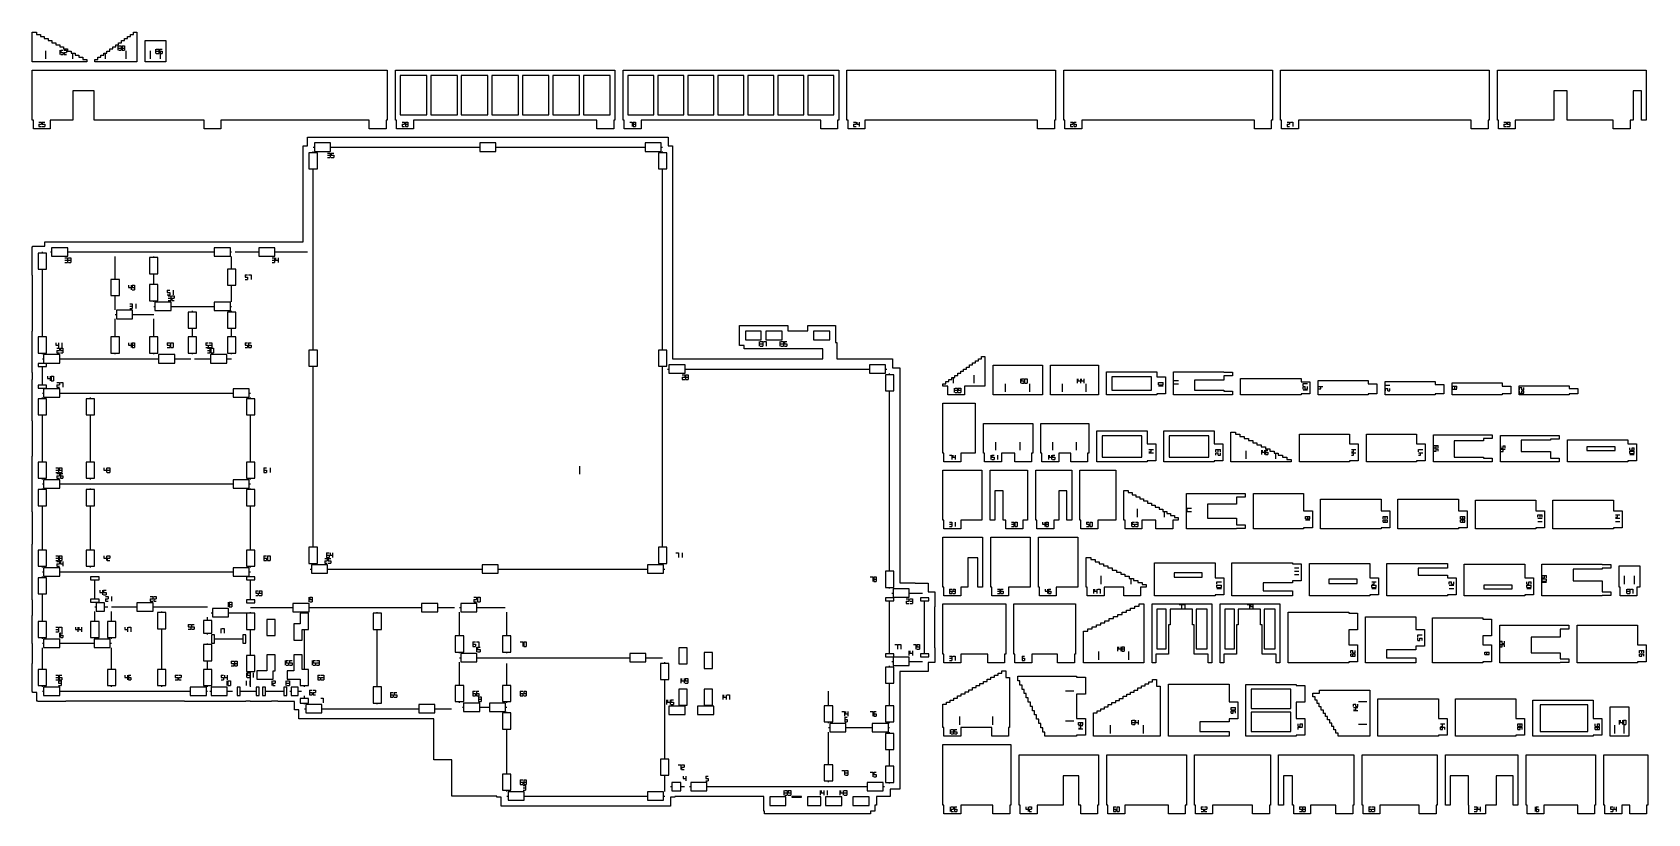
# Model space of a CAD drawing. Header units: millimetres. Extents: x 8 to 598, y 8 to 294.
import ezdxf

# ---------------------------------------------------------------- set-up
doc = ezdxf.new("R2010")
doc.units = ezdxf.units.MM
for name, color, linetype in [('CUT', 1, 'Continuous'), ('ENGRAVE', 5, 'Continuous'), ('LABELS', 8, 'Continuous')]:
    doc.layers.add(name, color=color, linetype=linetype)

msp = doc.modelspace()

# ---------------------------------------------------------------- linework, layer by layer
at = {"layer": 'CUT'}
for points in [[(8, 282.89), (8, 293.71), (9.56, 293.71), (9.56, 292.94), (10.97, 292.94), (10.97, 292.18), (12.37, 292.18), (12.37, 291.42), (13.78, 291.42), (13.78, 290.66), (15.19, 290.66), (15.19, 289.9), (16.6, 289.9), (16.6, 289.13), (18.01, 289.13), (18.01, 288.37), (19.42, 288.37), (19.42, 287.61), (20.82, 287.61), (20.82, 286.85), (22.23, 286.85), (22.23, 286.09), (23.64, 286.09), (23.64, 285.32), (25.05, 285.32), (25.05, 284.56), (26.46, 284.56), (26.46, 283.8), (27.87, 283.8), (27.87, 282.89)], [(31.95, 283.8), (31.95, 284.56), (33.04, 284.56), (33.04, 285.32), (34.12, 285.32), (34.12, 286.09), (35.21, 286.09), (35.21, 286.85), (36.29, 286.85), (36.29, 287.61), (37.37, 287.61), (37.37, 288.37), (38.46, 288.37), (38.46, 289.13), (39.54, 289.13), (39.54, 289.9), (40.63, 289.9), (40.63, 290.66), (41.71, 290.66), (41.71, 291.42), (42.8, 291.42), (42.8, 292.18), (43.88, 292.18), (43.88, 292.94), (44.97, 292.94), (44.97, 293.71), (46.2, 293.71), (46.2, 282.89), (30.87, 282.89), (30.87, 283.8)], [(56.81, 282.89), (49.2, 282.89), (49.2, 290.66), (56.81, 290.66)], [(137.68, 261.58), (137.28, 261.58), (137.28, 258.4), (131.13, 258.4), (131.13, 261.58), (76.89, 261.58), (76.89, 258.4), (70.74, 258.4), (70.74, 261.58), (30.61, 261.58), (30.61, 272.25), (22.78, 272.25), (22.78, 261.58), (14.55, 261.58), (14.55, 258.4), (8.4, 258.4), (8.4, 261.58), (8, 261.58), (8, 279.89), (137.68, 279.89)], [(220.88, 279.89), (220.88, 261.58), (220.48, 261.58), (220.48, 258.4), (214.33, 258.4), (214.33, 261.58), (147.23, 261.58), (147.23, 258.4), (141.08, 258.4), (141.08, 261.58), (140.68, 261.58), (140.68, 279.89)], [(152.14, 277.94), (142.43, 277.94), (142.43, 263.53), (152.14, 263.53)], [(163.31, 263.53), (163.31, 277.94), (153.59, 277.94), (153.59, 263.53)], [(174.47, 263.53), (174.47, 277.94), (164.76, 277.94), (164.76, 263.53)], [(185.64, 263.53), (185.64, 277.94), (175.92, 277.94), (175.92, 263.53)], [(196.8, 263.53), (196.8, 277.94), (187.09, 277.94), (187.09, 263.53)], [(207.97, 263.53), (207.97, 277.94), (198.25, 277.94), (198.25, 263.53)], [(219.13, 263.53), (219.13, 277.94), (209.42, 277.94), (209.42, 263.53)], [(302.68, 279.89), (302.68, 261.58), (302.28, 261.58), (302.28, 258.4), (296.13, 258.4), (296.13, 261.58), (230.43, 261.58), (230.43, 258.4), (224.28, 258.4), (224.28, 261.58), (223.88, 261.58), (223.88, 279.89)], [(235.15, 277.94), (225.63, 277.94), (225.63, 263.53), (235.15, 263.53)], [(246.11, 263.53), (246.11, 277.94), (236.6, 277.94), (236.6, 263.53)], [(257.07, 263.53), (257.07, 277.94), (247.56, 277.94), (247.56, 263.53)], [(268.04, 263.53), (268.04, 277.94), (258.52, 277.94), (258.52, 263.53)], [(279, 263.53), (279, 277.94), (269.49, 277.94), (269.49, 263.53)], [(289.96, 263.53), (289.96, 277.94), (280.45, 277.94), (280.45, 263.53)], [(300.93, 263.53), (300.93, 277.94), (291.41, 277.94), (291.41, 263.53)], [(305.68, 279.89), (381.89, 279.89), (381.89, 261.58), (381.49, 261.58), (381.49, 258.4), (375.34, 258.4), (375.34, 261.58), (312.23, 261.58), (312.23, 258.4), (306.08, 258.4), (306.08, 261.58), (305.68, 261.58)], [(384.89, 279.89), (461.11, 279.89), (461.11, 261.58), (460.71, 261.58), (460.71, 258.4), (454.56, 258.4), (454.56, 261.58), (391.44, 261.58), (391.44, 258.4), (385.29, 258.4), (385.29, 261.58), (384.89, 261.58)], [(464.11, 279.89), (540.33, 279.89), (540.33, 261.58), (539.93, 261.58), (539.93, 258.4), (533.78, 258.4), (533.78, 261.58), (470.66, 261.58), (470.66, 258.4), (464.51, 258.4), (464.51, 261.58), (464.11, 261.58)], [(597.74, 279.89), (597.74, 261.58), (595.99, 261.58), (595.99, 272.25), (592.95, 272.25), (592.95, 261.58), (591.86, 261.58), (591.86, 258.4), (585.71, 258.4), (585.71, 261.58), (568.86, 261.58), (568.86, 272.25), (563.96, 272.25), (563.96, 261.58), (549.88, 261.58), (549.88, 258.4), (543.73, 258.4), (543.73, 261.58), (543.33, 261.58), (543.33, 279.89)], [(8, 96.33), (8, 96.45), (8, 106.53), (8.03, 106.53), (8.03, 118.43), (8, 118.43), (8, 128.51), (8, 128.63), (8, 138.71), (8.03, 138.71), (8.03, 151.68), (8, 151.68), (8, 166.81), (8.03, 166.81), (8.03, 169.33), (8, 169.33), (8, 184.46), (8.03, 184.46), (8.03, 204.92), (8, 204.92), (8, 215.12), (8.03, 215.12), (8.03, 215.49), (12.54, 215.49), (12.54, 217.08), (12.91, 217.08), (12.91, 217.1), (23.11, 217.1), (23.11, 217.08), (72.34, 217.08), (72.34, 217.1), (82.54, 217.1), (82.54, 217.08), (88.61, 217.08), (88.61, 217.1), (98.81, 217.1), (98.81, 217.08), (106.97, 217.08), (106.97, 241.58), (106.94, 241.58), (106.94, 251.78), (106.97, 251.78), (106.97, 252.15), (108.55, 252.15), (108.55, 255.38), (108.93, 255.38), (108.93, 255.4), (119.13, 255.4), (119.13, 255.38), (169.36, 255.38), (169.36, 255.4), (179.56, 255.4), (179.56, 255.38), (229.79, 255.38), (229.79, 255.4), (239.99, 255.4), (239.99, 255.38), (240.37, 255.38), (240.37, 252.15), (241.96, 252.15), (241.96, 251.78), (241.98, 251.78), (241.98, 241.58), (241.96, 241.58), (241.96, 179.68), (241.98, 179.68), (241.98, 174.28), (248.65, 174.28), (248.65, 174.26), (296.83, 174.26), (296.83, 177.98), (268.06, 177.98), (268.06, 179.16), (266.43, 179.16), (266.43, 186.53), (284.09, 186.53), (284.09, 184.53), (291.34, 184.53), (291.34, 186.53), (301.54, 186.53), (301.54, 180.3), (301.98, 180.3), (301.98, 174.26), (311.71, 174.26), (311.71, 174.28), (321.91, 174.28), (321.91, 174.26), (322.29, 174.26), (322.29, 171.03), (324.94, 171.03), (324.94, 170.66), (324.96, 170.66), (324.96, 160.46), (324.94, 160.46), (324.94, 98.81), (324.96, 98.81), (324.96, 92.36), (330.57, 92.36), (330.57, 92.34), (335.32, 92.34), (335.32, 89.11), (337.7, 89.11), (337.7, 89.09), (337.73, 89.09), (337.73, 83.69), (337.7, 83.69), (337.7, 68.66), (337.73, 68.66), (337.73, 63.26), (337.7, 63.26), (337.7, 63.24), (335.32, 63.24), (335.32, 60.01), (330.57, 60.01), (330.57, 59.99), (324.96, 59.99), (324.96, 53.54), (324.94, 53.54), (324.94, 49.61), (324.96, 49.61), (324.96, 39.53), (324.96, 39.41), (324.96, 29.33), (324.94, 29.33), (324.94, 27.49), (324.96, 27.49), (324.96, 17.29), (324.94, 17.29), (324.94, 16.92), (321.49, 16.92), (321.49, 14.27), (321.11, 14.27), (321.11, 14.24), (316.42, 14.24), (316.42, 11.09), (315.92, 11.09), (315.92, 8.91), (314.3, 8.91), (314.3, 8), (275.52, 8), (275.52, 8.91), (275.29, 8.91), (275.29, 14.27), (256.63, 14.27), (256.63, 14.24), (242.75, 14.24), (242.75, 14.03), (241.17, 14.03), (241.17, 10.81), (240.79, 10.81), (240.79, 10.78), (230.59, 10.78), (230.59, 10.81), (189.88, 10.81), (189.88, 10.78), (179.68, 10.78), (179.68, 10.81), (179.3, 10.81), (179.3, 14.03), (177.71, 14.03), (177.71, 14.4), (161.35, 14.4), (161.35, 27.69), (154.7, 27.69), (154.7, 42.7), (147.03, 42.7), (147.03, 42.72), (115.94, 42.72), (115.94, 42.7), (105.74, 42.7), (105.74, 42.72), (105.36, 42.72), (105.36, 45.95), (103.77, 45.95), (103.77, 46.32), (103.75, 46.32), (103.75, 49.08), (97.7, 49.08), (97.7, 49.11), (95.36, 49.11), (95.36, 49.08), (87.6, 49.08), (87.6, 49.11), (86.05, 49.11), (86.05, 49.08), (63.56, 49.08), (63.56, 49.11), (20.19, 49.11), (20.19, 49.08), (9.99, 49.08), (9.99, 49.11), (9.61, 49.11), (9.61, 52.33), (8.03, 52.33), (8.03, 52.71), (8, 52.71), (8, 62.91), (8.03, 62.91), (8.03, 70.26), (8, 70.26), (8, 80.46), (8.03, 80.46), (8.03, 86.25), (8, 86.25)], [(112.17, 249.63), (109.09, 249.63), (109.09, 243.73), (112.17, 243.73)], [(111.08, 253.25), (111.08, 250.18), (116.98, 250.18), (116.98, 253.25)], [(171.51, 253.25), (171.51, 250.18), (177.41, 250.18), (177.41, 253.25)], [(231.94, 253.25), (231.94, 250.18), (237.84, 250.18), (237.84, 253.25)], [(239.83, 249.63), (236.76, 249.63), (236.76, 243.73), (239.83, 243.73)], [(13.23, 212.97), (10.15, 212.97), (10.15, 207.07), (13.23, 207.07)], [(15.06, 214.95), (15.06, 211.88), (20.96, 211.88), (20.96, 214.95)], [(74.49, 214.95), (74.49, 211.88), (80.39, 211.88), (80.39, 214.95)], [(90.76, 214.95), (90.76, 211.88), (96.66, 211.88), (96.66, 214.95)], [(53.92, 211.33), (50.84, 211.33), (50.84, 205.43), (53.92, 205.43)], [(82.38, 207.1), (79.3, 207.1), (79.3, 201.2), (82.38, 201.2)], [(36.75, 203.33), (36.75, 197.43), (39.82, 197.43), (39.82, 203.33)], [(50.84, 201.46), (50.84, 195.56), (53.92, 195.56), (53.92, 201.46)], [(58.73, 195.01), (52.83, 195.01), (52.83, 191.93), (58.73, 191.93)], [(74.49, 195.01), (74.49, 191.93), (80.39, 191.93), (80.39, 195.01)], [(38.73, 192.08), (38.73, 189), (44.63, 189), (44.63, 192.08)], [(64.94, 191.38), (64.94, 185.48), (68.01, 185.48), (68.01, 191.38)], [(79.3, 191.38), (79.3, 185.48), (82.38, 185.48), (82.38, 191.38)], [(268.58, 184.38), (268.58, 181.31), (274.34, 181.31), (274.34, 184.38)], [(281.94, 184.38), (276.04, 184.38), (276.04, 181.31), (281.94, 181.31)], [(299.39, 184.38), (293.49, 184.38), (293.49, 181.31), (299.39, 181.31)], [(10.15, 182.31), (10.15, 176.41), (13.23, 176.41), (13.23, 182.31)], [(39.82, 182.31), (36.75, 182.31), (36.75, 176.41), (39.82, 176.41)], [(53.92, 182.31), (50.84, 182.31), (50.84, 176.41), (53.92, 176.41)], [(68.01, 182.31), (64.94, 182.31), (64.94, 176.41), (68.01, 176.41)], [(82.38, 182.31), (79.3, 182.31), (79.3, 176.41), (82.38, 176.41)], [(109.09, 177.53), (109.09, 171.63), (112.17, 171.63), (112.17, 177.53)], [(236.76, 177.53), (236.76, 171.63), (239.83, 171.63), (239.83, 177.53)], [(10.15, 172.58), (10.15, 171.48), (13.23, 171.48), (13.23, 172.58)], [(12.14, 175.86), (12.14, 172.78), (18.04, 172.78), (18.04, 175.86)], [(54.12, 175.86), (54.12, 172.78), (60.02, 172.78), (60.02, 175.86)], [(73.14, 175.86), (73.14, 172.78), (79.04, 172.78), (79.04, 175.86)], [(240.6, 172.13), (240.6, 169.06), (246.5, 169.06), (246.5, 172.13)], [(313.86, 172.13), (313.86, 169.06), (319.76, 169.06), (319.76, 172.13)], [(341.81, 165.99), (342.9, 165.99), (342.9, 166.75), (343.98, 166.75), (343.98, 167.51), (345.07, 167.51), (345.07, 168.27), (346.15, 168.27), (346.15, 169.04), (347.24, 169.04), (347.24, 169.8), (348.32, 169.8), (348.32, 170.56), (349.41, 170.56), (349.41, 171.32), (350.49, 171.32), (350.49, 172.08), (351.58, 172.08), (351.58, 172.85), (352.66, 172.85), (352.66, 173.61), (353.75, 173.61), (353.75, 174.37), (354.83, 174.37), (354.83, 175.13), (356.07, 175.13), (356.07, 164.31), (348.68, 164.31), (348.68, 161.14), (342.53, 161.14), (342.53, 164.31), (340.73, 164.31), (340.73, 165.23), (341.81, 165.23)], [(377.07, 161.14), (359.07, 161.14), (359.07, 171.96), (377.07, 171.96)], [(397.53, 161.14), (380.07, 161.14), (380.07, 171.96), (397.53, 171.96)], [(322.81, 168.51), (319.74, 168.51), (319.74, 162.61), (322.81, 162.61)], [(400.53, 161.14), (400.53, 169.53), (418.85, 169.53), (418.85, 167.69), (422.02, 167.69), (422.02, 161.54), (418.85, 161.54), (418.85, 161.14)], [(402.48, 162.89), (416.9, 162.89), (416.9, 167.78), (402.48, 167.78)], [(443.33, 161.19), (443.33, 161.14), (425.02, 161.14), (425.02, 169.53), (443.33, 169.53), (443.33, 169.48), (446.51, 169.48), (446.51, 168.13), (443.33, 168.13), (443.33, 166.46), (432.66, 166.46), (432.66, 162.89), (443.33, 162.89), (443.33, 162.54), (446.51, 162.54), (446.51, 161.19)], [(471.63, 161.14), (449.51, 161.14), (449.51, 167.07), (471.63, 167.07), (471.63, 165.87), (474.8, 165.87), (474.8, 161.54), (471.63, 161.54)], [(496.11, 161.14), (477.8, 161.14), (477.8, 166.34), (496.11, 166.34), (496.11, 165.14), (499.29, 165.14), (499.29, 161.54), (496.11, 161.54)], [(520.6, 161.14), (502.29, 161.14), (502.29, 166.08), (520.6, 166.08), (520.6, 164.88), (523.77, 164.88), (523.77, 161.54), (520.6, 161.54)], [(545.09, 161.14), (526.77, 161.14), (526.77, 165.54), (545.09, 165.54), (545.09, 164.34), (548.26, 164.34), (548.26, 161.54), (545.09, 161.54)], [(13.23, 164.66), (10.15, 164.66), (10.15, 163.56), (13.23, 163.56)], [(10.15, 159.73), (10.15, 153.83), (13.23, 153.83), (13.23, 159.73)], [(18.04, 163.36), (12.14, 163.36), (12.14, 160.28), (18.04, 160.28)], [(27.7, 159.73), (27.7, 153.83), (30.78, 153.83), (30.78, 159.73)], [(81.4, 163.36), (81.4, 160.28), (87.3, 160.28), (87.3, 163.36)], [(89.29, 159.73), (86.22, 159.73), (86.22, 153.83), (89.29, 153.83)], [(569.57, 161.14), (551.26, 161.14), (551.26, 164.4), (569.57, 164.4), (569.57, 163.49), (572.75, 163.49), (572.75, 161.54), (569.57, 161.54)], [(340.73, 139.83), (340.73, 158.14), (352.54, 158.14), (352.54, 139.83), (347.28, 139.83), (347.28, 136.65), (341.13, 136.65), (341.13, 139.83)], [(362.09, 136.65), (355.94, 136.65), (355.94, 139.83), (355.54, 139.83), (355.54, 150.65), (373.54, 150.65), (373.54, 139.83), (373.14, 139.83), (373.14, 136.65), (366.99, 136.65), (366.99, 139.83), (362.09, 139.83)], [(383.09, 136.65), (376.94, 136.65), (376.94, 139.83), (376.54, 139.83), (376.54, 150.65), (394.01, 150.65), (394.01, 139.83), (393.61, 139.83), (393.61, 136.65), (387.46, 136.65), (387.46, 139.83), (383.09, 139.83)], [(397.01, 136.65), (397.01, 147.97), (415.32, 147.97), (415.32, 143.2), (418.5, 143.2), (418.5, 137.05), (415.32, 137.05), (415.32, 136.65)], [(421.5, 136.65), (421.5, 147.97), (439.81, 147.97), (439.81, 143.2), (442.98, 143.2), (442.98, 137.05), (439.81, 137.05), (439.81, 136.65)], [(398.96, 138.4), (413.37, 138.4), (413.37, 146.22), (398.96, 146.22)], [(423.45, 138.4), (437.86, 138.4), (437.86, 146.22), (423.45, 146.22)], [(445.98, 136.65), (445.98, 147.47), (447.69, 147.47), (447.69, 146.71), (449.25, 146.71), (449.25, 145.95), (450.81, 145.95), (450.81, 145.18), (452.37, 145.18), (452.37, 144.42), (453.93, 144.42), (453.93, 143.66), (455.49, 143.66), (455.49, 142.9), (457.05, 142.9), (457.05, 142.14), (458.62, 142.14), (458.62, 141.37), (460.18, 141.37), (460.18, 140.61), (461.74, 140.61), (461.74, 139.85), (463.3, 139.85), (463.3, 139.09), (464.86, 139.09), (464.86, 138.33), (466.42, 138.33), (466.42, 137.56), (467.98, 137.56), (467.98, 136.65)], [(489.29, 136.65), (470.98, 136.65), (470.98, 146.83), (489.29, 146.83), (489.29, 143.2), (492.46, 143.2), (492.46, 137.05), (489.29, 137.05)], [(513.78, 136.65), (495.46, 136.65), (495.46, 146.83), (513.78, 146.83), (513.78, 143.2), (516.95, 143.2), (516.95, 137.05), (513.78, 137.05)], [(538.26, 136.7), (538.26, 136.65), (519.95, 136.65), (519.95, 146.56), (538.26, 146.56), (538.26, 146.51), (541.44, 146.51), (541.44, 145.16), (538.26, 145.16), (538.26, 144.32), (527.59, 144.32), (527.59, 138.4), (538.26, 138.4), (538.26, 138.05), (541.44, 138.05), (541.44, 136.7)], [(562.75, 136.7), (562.75, 136.65), (544.44, 136.65), (544.44, 146.29), (562.75, 146.29), (562.75, 146.24), (565.92, 146.24), (565.92, 144.89), (562.75, 144.89), (562.75, 144.54), (552.08, 144.54), (552.08, 140.48), (562.75, 140.48), (562.75, 138.05), (565.92, 138.05), (565.92, 136.7)], [(568.92, 136.65), (568.92, 144.72), (591.04, 144.72), (591.04, 143.2), (594.22, 143.2), (594.22, 137.05), (591.04, 137.05), (591.04, 136.65)], [(576.04, 140.83), (586.39, 140.83), (586.39, 142.14), (576.04, 142.14)], [(10.15, 136.56), (10.15, 130.66), (13.23, 130.66), (13.23, 136.56)], [(27.7, 136.56), (27.7, 130.66), (30.78, 130.66), (30.78, 136.56)], [(89.29, 136.56), (86.22, 136.56), (86.22, 130.66), (89.29, 130.66)], [(12.14, 130.11), (12.14, 127.03), (18.04, 127.03), (18.04, 130.11)], [(81.4, 130.11), (81.4, 127.03), (87.3, 127.03), (87.3, 130.11)], [(340.73, 115.34), (340.73, 133.65), (354.98, 133.65), (354.98, 115.34), (347.28, 115.34), (347.28, 112.17), (341.13, 112.17), (341.13, 115.34)], [(357.98, 133.65), (371.69, 133.65), (371.69, 115.34), (369.94, 115.34), (369.94, 112.17), (363.79, 112.17), (363.79, 115.34), (362.76, 115.34), (362.76, 126.01), (359.73, 126.01), (359.73, 115.34), (357.98, 115.34)], [(374.69, 133.65), (387.79, 133.65), (387.79, 115.34), (386.04, 115.34), (386.04, 126.01), (383.04, 126.01), (383.04, 115.34), (381.24, 115.34), (381.24, 112.17), (375.09, 112.17), (375.09, 115.34), (374.69, 115.34)], [(390.79, 115.34), (390.79, 133.65), (403.89, 133.65), (403.89, 115.34), (397.34, 115.34), (397.34, 112.17), (391.19, 112.17), (391.19, 115.34)], [(10.15, 126.48), (10.15, 120.58), (13.23, 120.58), (13.23, 126.48)], [(27.7, 126.48), (27.7, 120.58), (30.78, 120.58), (30.78, 126.48)], [(86.22, 126.48), (86.22, 120.58), (89.29, 120.58), (89.29, 126.48)], [(413.44, 115.34), (413.44, 112.17), (407.29, 112.17), (407.29, 115.34), (406.89, 115.34), (406.89, 126.16), (408.45, 126.16), (408.45, 125.4), (409.85, 125.4), (409.85, 124.64), (411.26, 124.64), (411.26, 123.87), (412.67, 123.87), (412.67, 123.11), (414.08, 123.11), (414.08, 122.35), (415.49, 122.35), (415.49, 121.59), (416.9, 121.59), (416.9, 120.83), (418.3, 120.83), (418.3, 120.06), (419.71, 120.06), (419.71, 119.3), (421.12, 119.3), (421.12, 118.54), (422.53, 118.54), (422.53, 117.78), (423.94, 117.78), (423.94, 117.02), (425.35, 117.02), (425.35, 116.25), (426.75, 116.25), (426.75, 115.34), (424.74, 115.34), (424.74, 112.17), (418.59, 112.17), (418.59, 115.34)], [(448.06, 112.22), (448.06, 112.17), (429.75, 112.17), (429.75, 125.08), (448.06, 125.08), (448.06, 125.03), (451.24, 125.03), (451.24, 123.68), (448.06, 123.68), (448.06, 121.21), (437.39, 121.21), (437.39, 116.04), (448.06, 116.04), (448.06, 113.57), (451.24, 113.57), (451.24, 112.22)], [(472.55, 112.17), (454.24, 112.17), (454.24, 125.08), (472.55, 125.08), (472.55, 118.72), (475.73, 118.72), (475.73, 112.57), (472.55, 112.57)], [(500.85, 112.17), (478.73, 112.17), (478.73, 122.97), (500.85, 122.97), (500.85, 118.72), (504.02, 118.72), (504.02, 112.57), (500.85, 112.57)], [(529.14, 112.17), (507.02, 112.17), (507.02, 122.97), (529.14, 122.97), (529.14, 118.72), (532.32, 118.72), (532.32, 112.57), (529.14, 112.57)], [(557.44, 112.17), (535.32, 112.17), (535.32, 122.63), (557.44, 122.63), (557.44, 118.72), (560.61, 118.72), (560.61, 112.57), (557.44, 112.57)], [(585.73, 112.17), (563.61, 112.17), (563.61, 122.63), (585.73, 122.63), (585.73, 118.72), (588.91, 118.72), (588.91, 112.57), (585.73, 112.57)], [(340.73, 109.17), (355.2, 109.17), (355.2, 90.86), (353.45, 90.86), (353.45, 101.53), (349.88, 101.53), (349.88, 90.86), (347.28, 90.86), (347.28, 87.68), (341.13, 87.68), (341.13, 90.86), (340.73, 90.86)], [(358.2, 90.86), (358.2, 109.17), (372.63, 109.17), (372.63, 90.86), (364.75, 90.86), (364.75, 87.68), (358.6, 87.68), (358.6, 90.86)], [(375.63, 90.86), (375.63, 109.17), (390.06, 109.17), (390.06, 90.86), (382.18, 90.86), (382.18, 87.68), (376.03, 87.68), (376.03, 90.86)], [(13.23, 104.38), (10.15, 104.38), (10.15, 98.48), (13.23, 98.48)], [(30.78, 104.38), (27.7, 104.38), (27.7, 98.48), (30.78, 98.48)], [(86.22, 104.38), (86.22, 98.48), (89.29, 98.48), (89.29, 104.38)], [(112.17, 105.44), (109.09, 105.44), (109.09, 99.54), (112.17, 99.54)], [(236.76, 105.44), (236.76, 99.54), (239.83, 99.54), (239.83, 105.44)], [(399.61, 90.86), (399.61, 87.68), (393.46, 87.68), (393.46, 90.86), (393.06, 90.86), (393.06, 101.67), (394.77, 101.67), (394.77, 100.91), (396.33, 100.91), (396.33, 100.15), (397.89, 100.15), (397.89, 99.39), (399.45, 99.39), (399.45, 98.63), (401.01, 98.63), (401.01, 97.86), (402.57, 97.86), (402.57, 97.1), (404.13, 97.1), (404.13, 96.34), (405.69, 96.34), (405.69, 95.58), (407.25, 95.58), (407.25, 94.82), (408.81, 94.82), (408.81, 94.05), (410.37, 94.05), (410.37, 93.29), (411.93, 93.29), (411.93, 92.53), (413.49, 92.53), (413.49, 91.77), (415.05, 91.77), (415.05, 90.86), (412.98, 90.86), (412.98, 87.68), (406.83, 87.68), (406.83, 90.86)], [(12.14, 97.93), (12.14, 94.85), (18.04, 94.85), (18.04, 97.93)], [(29.3, 94.65), (29.3, 93.55), (32.37, 93.55), (32.37, 94.65)], [(81.4, 97.93), (81.4, 94.85), (87.3, 94.85), (87.3, 97.93)], [(86.22, 94.65), (86.22, 93.55), (89.29, 93.55), (89.29, 94.65)], [(110.01, 98.99), (110.01, 95.92), (115.91, 95.92), (115.91, 98.99)], [(172.35, 98.99), (172.35, 95.92), (178.25, 95.92), (178.25, 98.99)], [(238.64, 98.99), (232.74, 98.99), (232.74, 95.92), (238.64, 95.92)], [(322.81, 96.66), (319.74, 96.66), (319.74, 90.76), (322.81, 90.76)], [(418.05, 87.68), (418.05, 99.74), (440.18, 99.74), (440.18, 94.23), (443.35, 94.23), (443.35, 88.08), (440.18, 88.08), (440.18, 87.68)], [(425.18, 94.52), (435.53, 94.52), (435.53, 96.1), (425.18, 96.1)], [(446.35, 87.68), (446.35, 99.74), (468.47, 99.74), (468.47, 99.34), (471.65, 99.34), (471.65, 93.19), (468.47, 93.19), (468.47, 92.44), (457.8, 92.44), (457.8, 89.43), (468.47, 89.43), (468.47, 87.68)], [(474.65, 87.68), (474.65, 99.48), (496.77, 99.48), (496.77, 94.23), (499.94, 94.23), (499.94, 88.08), (496.77, 88.08), (496.77, 87.68)], [(502.94, 87.68), (502.94, 99.48), (525.06, 99.48), (525.06, 97.73), (514.39, 97.73), (514.39, 95.25), (525.06, 95.25), (525.06, 94.23), (528.24, 94.23), (528.24, 88.08), (525.06, 88.08), (525.06, 87.68)], [(531.24, 87.68), (531.24, 99.21), (553.36, 99.21), (553.36, 94.23), (556.53, 94.23), (556.53, 88.08), (553.36, 88.08), (553.36, 87.68)], [(581.66, 87.73), (581.66, 87.68), (559.53, 87.68), (559.53, 99.21), (581.66, 99.21), (581.66, 99.16), (584.83, 99.16), (584.83, 97.81), (581.66, 97.81), (581.66, 97.46), (570.99, 97.46), (570.99, 93.12), (581.66, 93.12), (581.66, 89.08), (584.83, 89.08), (584.83, 87.73)], [(594.24, 90.86), (594.24, 87.68), (588.23, 87.68), (588.23, 90.86), (587.83, 90.86), (587.83, 98.63), (595.44, 98.63), (595.44, 90.86)], [(10.15, 94.3), (10.15, 88.4), (13.23, 88.4), (13.23, 94.3)], [(322.52, 90.21), (322.52, 87.14), (328.42, 87.14), (328.42, 90.21)], [(481.77, 92.12), (492.12, 92.12), (492.12, 93.7), (481.77, 93.7)], [(538.36, 90.26), (548.71, 90.26), (548.71, 91.57), (538.36, 91.57)], [(29.3, 86.46), (29.3, 85.36), (32.37, 85.36), (32.37, 86.46)], [(31.29, 85.16), (31.29, 82.09), (34.37, 82.09), (34.37, 85.16)], [(46.25, 85.16), (46.25, 82.09), (52.15, 82.09), (52.15, 85.16)], [(73.84, 83.03), (73.84, 79.96), (79.74, 79.96), (79.74, 83.03)], [(86.22, 86.19), (86.22, 85.09), (89.29, 85.09), (89.29, 86.19)], [(109.14, 84.89), (103.24, 84.89), (103.24, 81.82), (109.14, 81.82)], [(156.14, 84.89), (150.24, 84.89), (150.24, 81.82), (156.14, 81.82)], [(164.54, 84.89), (164.54, 81.82), (170.44, 81.82), (170.44, 84.89)], [(319.74, 86.94), (319.74, 85.84), (322.81, 85.84), (322.81, 86.94)], [(332.5, 86.94), (332.5, 85.84), (335.58, 85.84), (335.58, 86.94)], [(340.73, 84.68), (363.67, 84.68), (363.67, 66.37), (363.27, 66.37), (363.27, 63.19), (357.12, 63.19), (357.12, 66.37), (347.28, 66.37), (347.28, 63.19), (341.13, 63.19), (341.13, 66.37), (340.73, 66.37)], [(366.67, 84.68), (389.16, 84.68), (389.16, 66.37), (388.76, 66.37), (388.76, 63.19), (382.61, 63.19), (382.61, 66.37), (373.22, 66.37), (373.22, 63.19), (367.07, 63.19), (367.07, 66.37), (366.67, 66.37)], [(393.72, 74.77), (393.72, 75.54), (395.28, 75.54), (395.28, 76.3), (396.84, 76.3), (396.84, 77.06), (398.4, 77.06), (398.4, 77.82), (399.96, 77.82), (399.96, 78.58), (401.52, 78.58), (401.52, 79.35), (403.08, 79.35), (403.08, 80.11), (404.64, 80.11), (404.64, 80.87), (406.21, 80.87), (406.21, 81.63), (407.77, 81.63), (407.77, 82.39), (409.33, 82.39), (409.33, 83.16), (410.89, 83.16), (410.89, 83.92), (412.45, 83.92), (412.45, 84.68), (414.16, 84.68), (414.16, 63.19), (392.16, 63.19), (392.16, 74.77)], [(417.21, 66.37), (417.16, 66.37), (417.16, 84.68), (439.03, 84.68), (439.03, 66.37), (438.98, 66.37), (438.98, 63.19), (437.63, 63.19), (437.63, 66.37), (432.54, 66.37), (432.54, 77.04), (431.94, 77.04), (431.94, 82.73), (423.72, 82.73), (423.72, 77.04), (423.12, 77.04), (423.12, 66.37), (418.56, 66.37), (418.56, 63.19), (417.21, 63.19)], [(422.37, 82.73), (418.91, 82.73), (418.91, 68.32), (422.37, 68.32)], [(437.28, 82.73), (433.29, 82.73), (433.29, 68.32), (437.28, 68.32)], [(442.08, 66.37), (442.03, 66.37), (442.03, 84.68), (463.91, 84.68), (463.91, 66.37), (463.86, 66.37), (463.86, 63.19), (462.51, 63.19), (462.51, 66.37), (457.42, 66.37), (457.42, 77.04), (456.82, 77.04), (456.82, 82.73), (448.59, 82.73), (448.59, 77.04), (447.99, 77.04), (447.99, 66.37), (443.43, 66.37), (443.43, 63.19), (442.08, 63.19)], [(447.24, 82.73), (443.78, 82.73), (443.78, 68.32), (447.24, 68.32)], [(462.16, 82.73), (458.17, 82.73), (458.17, 68.32), (462.16, 68.32)], [(13.23, 78.31), (10.15, 78.31), (10.15, 72.41), (13.23, 72.41)], [(29.3, 78.31), (29.3, 72.41), (32.37, 72.41), (32.37, 78.31)], [(38.49, 78.31), (35.42, 78.31), (35.42, 72.41), (38.49, 72.41)], [(53.77, 81.54), (53.77, 75.64), (56.84, 75.64), (56.84, 81.54)], [(73.6, 78.61), (70.52, 78.61), (70.52, 74.01), (73.6, 74.01)], [(89.29, 81.27), (86.22, 81.27), (86.22, 75.37), (89.29, 75.37)], [(93.67, 79.03), (93.67, 73.13), (96.74, 73.13), (96.74, 79.03)], [(108.97, 81.27), (105.9, 81.27), (105.9, 77.41), (103.53, 77.41), (103.53, 71.51), (106.6, 71.51), (106.6, 75.37), (108.97, 75.37)], [(132.5, 81.27), (132.5, 75.37), (135.57, 75.37), (135.57, 81.27)], [(466.91, 63.19), (466.91, 81.73), (489.03, 81.73), (489.03, 81.33), (492.21, 81.33), (492.21, 75.18), (489.03, 75.18), (489.03, 69.74), (492.21, 69.74), (492.21, 63.59), (489.03, 63.59), (489.03, 63.19)], [(495.21, 63.19), (495.21, 80.02), (513.52, 80.02), (513.52, 75.39), (516.69, 75.39), (516.69, 69.24), (513.52, 69.24), (513.52, 67.94), (502.85, 67.94), (502.85, 64.94), (513.52, 64.94), (513.52, 63.19)], [(519.69, 63.19), (519.69, 79.57), (538, 79.57), (538, 79.17), (541.18, 79.17), (541.18, 73.02), (538, 73.02), (538, 69.74), (541.18, 69.74), (541.18, 63.59), (538, 63.59), (538, 63.19)], [(566.3, 63.24), (566.3, 63.19), (544.18, 63.19), (544.18, 76.93), (566.3, 76.93), (566.3, 76.88), (569.47, 76.88), (569.47, 75.53), (566.3, 75.53), (566.3, 72.52), (555.63, 72.52), (555.63, 66.81), (566.3, 66.81), (566.3, 64.59), (569.47, 64.59), (569.47, 63.24)], [(594.59, 63.19), (572.47, 63.19), (572.47, 76.93), (594.59, 76.93), (594.59, 69.74), (597.77, 69.74), (597.77, 63.59), (594.59, 63.59)], [(12.14, 71.86), (12.14, 68.79), (18.04, 68.79), (18.04, 71.86)], [(30.6, 71.86), (30.6, 68.79), (36.5, 68.79), (36.5, 71.86)], [(73.49, 73.46), (73.49, 70.38), (74.59, 70.38), (74.59, 73.46)], [(84.96, 73.46), (84.96, 70.38), (86.06, 70.38), (86.06, 73.46)], [(162.55, 72.99), (162.55, 67.09), (165.62, 67.09), (165.62, 72.99)], [(179.84, 72.99), (179.84, 67.09), (182.91, 67.09), (182.91, 72.99)], [(70.52, 69.83), (70.52, 63.93), (73.6, 63.93), (73.6, 69.83)], [(86.22, 65.89), (86.22, 59.99), (89.29, 59.99), (89.29, 65.89)], [(96.74, 60.21), (96.74, 66.11), (93.67, 66.11), (93.67, 60.22), (90.07, 60.22), (90.07, 57.15), (95.97, 57.15), (95.97, 60.21)], [(101.12, 60.22), (101.12, 57.15), (105.9, 57.15), (105.9, 54.86), (108.97, 54.86), (108.97, 60.76), (106.6, 60.76), (106.6, 66.11), (103.53, 66.11), (103.53, 60.22)], [(164.54, 66.54), (164.54, 63.47), (170.44, 63.47), (170.44, 66.54)], [(226.33, 66.54), (226.33, 63.47), (232.23, 63.47), (232.23, 66.54)], [(244.2, 68.64), (244.2, 62.74), (247.28, 62.74), (247.28, 68.64)], [(253.53, 66.97), (253.53, 61.07), (256.6, 61.07), (256.6, 66.97)], [(322.81, 66.51), (319.74, 66.51), (319.74, 65.41), (322.81, 65.41)], [(322.52, 65.21), (322.52, 62.14), (328.42, 62.14), (328.42, 65.21)], [(335.58, 66.51), (332.5, 66.51), (332.5, 65.41), (335.58, 65.41)], [(10.15, 60.76), (10.15, 54.86), (13.23, 54.86), (13.23, 60.76)], [(35.42, 60.76), (35.42, 54.86), (38.49, 54.86), (38.49, 60.76)], [(53.77, 60.76), (53.77, 54.86), (56.84, 54.86), (56.84, 60.76)], [(73.6, 60.76), (70.52, 60.76), (70.52, 54.86), (73.6, 54.86)], [(237.55, 62.92), (237.55, 57.02), (240.63, 57.02), (240.63, 62.92)], [(319.74, 61.59), (319.74, 55.69), (322.81, 55.69), (322.81, 61.59)], [(343.42, 49.53), (344.77, 49.53), (344.77, 50.29), (346.12, 50.29), (346.12, 51.05), (347.46, 51.05), (347.46, 51.81), (348.81, 51.81), (348.81, 52.58), (350.16, 52.58), (350.16, 53.34), (351.5, 53.34), (351.5, 54.1), (352.85, 54.1), (352.85, 54.86), (354.2, 54.86), (354.2, 55.62), (355.55, 55.62), (355.55, 56.39), (356.89, 56.39), (356.89, 57.15), (358.24, 57.15), (358.24, 57.91), (359.59, 57.91), (359.59, 58.67), (360.93, 58.67), (360.93, 59.43), (362.28, 59.43), (362.28, 60.2), (363.78, 60.2), (363.78, 57.78), (365.12, 57.78), (365.12, 39.47), (364.72, 39.47), (364.72, 36.3), (358.57, 36.3), (358.57, 39.47), (347.28, 39.47), (347.28, 36.3), (341.13, 36.3), (341.13, 39.47), (340.73, 39.47), (340.73, 48), (342.08, 48), (342.08, 48.77), (343.42, 48.77)], [(12.14, 54.31), (12.14, 51.23), (18.04, 51.23), (18.04, 54.31)], [(65.71, 54.31), (65.71, 51.23), (71.61, 51.23), (71.61, 54.31)], [(73.31, 54.31), (73.31, 51.23), (79.21, 51.23), (79.21, 54.31)], [(82.8, 54.31), (82.8, 51.23), (83.9, 51.23), (83.9, 54.31)], [(89.75, 54.31), (89.75, 51.23), (90.85, 51.23), (90.85, 54.31)], [(92.11, 54.31), (92.11, 51.23), (93.21, 51.23), (93.21, 54.31)], [(100.95, 54.31), (99.85, 54.31), (99.85, 51.23), (100.95, 51.23)], [(102.57, 54.31), (102.57, 51.23), (105.12, 51.23), (105.12, 54.31)], [(132.5, 54.37), (132.5, 48.47), (135.57, 48.47), (135.57, 54.37)], [(162.55, 54.91), (162.55, 49.01), (165.62, 49.01), (165.62, 54.91)], [(179.84, 54.91), (179.84, 49.01), (182.91, 49.01), (182.91, 54.91)], [(244.2, 53.59), (244.2, 47.69), (247.28, 47.69), (247.28, 53.59)], [(253.53, 53.59), (253.53, 47.69), (256.6, 47.69), (256.6, 53.59)], [(377.27, 39.42), (376.51, 39.42), (376.51, 40.98), (375.74, 40.98), (375.74, 42.54), (374.98, 42.54), (374.98, 44.1), (374.22, 44.1), (374.22, 45.66), (373.46, 45.66), (373.46, 47.22), (372.7, 47.22), (372.7, 48.78), (371.93, 48.78), (371.93, 50.34), (371.17, 50.34), (371.17, 51.9), (370.41, 51.9), (370.41, 53.46), (369.65, 53.46), (369.65, 55.02), (368.89, 55.02), (368.89, 56.58), (368.12, 56.58), (368.12, 58.29), (389.61, 58.29), (389.61, 57.89), (392.79, 57.89), (392.79, 51.74), (389.61, 51.74), (389.61, 42.85), (392.79, 42.85), (392.79, 36.7), (389.61, 36.7), (389.61, 36.3), (378.03, 36.3), (378.03, 37.86), (377.27, 37.86)], [(397.13, 45.59), (398.48, 45.59), (398.48, 46.35), (399.83, 46.35), (399.83, 47.11), (401.17, 47.11), (401.17, 47.88), (402.52, 47.88), (402.52, 48.64), (403.87, 48.64), (403.87, 49.4), (405.21, 49.4), (405.21, 50.16), (406.56, 50.16), (406.56, 50.92), (407.91, 50.92), (407.91, 51.69), (409.26, 51.69), (409.26, 52.45), (410.6, 52.45), (410.6, 53.21), (411.95, 53.21), (411.95, 53.97), (413.3, 53.97), (413.3, 54.73), (414.64, 54.73), (414.64, 55.5), (415.99, 55.5), (415.99, 56.26), (417.34, 56.26), (417.34, 57.02), (418.83, 57.02), (418.83, 54.61), (420.18, 54.61), (420.18, 36.3), (395.79, 36.3), (395.79, 44.83), (397.13, 44.83)], [(423.18, 36.3), (423.18, 55.36), (445.3, 55.36), (445.3, 48.9), (448.48, 48.9), (448.48, 42.75), (445.3, 42.75), (445.3, 41.62), (434.63, 41.62), (434.63, 38.05), (445.3, 38.05), (445.3, 36.3)], [(451.48, 55.29), (469.79, 55.29), (469.79, 54.89), (472.96, 54.89), (472.96, 48.74), (469.79, 48.74), (469.79, 42.85), (472.96, 42.85), (472.96, 36.7), (469.79, 36.7), (469.79, 36.3), (451.48, 36.3)], [(453.43, 46.52), (467.84, 46.52), (467.84, 53.54), (453.43, 53.54)], [(485.11, 37.49), (484.34, 37.49), (484.34, 38.69), (483.58, 38.69), (483.58, 39.89), (482.82, 39.89), (482.82, 41.09), (482.06, 41.09), (482.06, 42.29), (481.3, 42.29), (481.3, 43.49), (480.53, 43.49), (480.53, 44.69), (479.77, 44.69), (479.77, 45.89), (479.01, 45.89), (479.01, 47.09), (478.25, 47.09), (478.25, 48.29), (477.49, 48.29), (477.49, 49.48), (476.72, 49.48), (476.72, 50.68), (475.96, 50.68), (475.96, 52.03), (478.38, 52.03), (478.38, 53.23), (496.69, 53.23), (496.69, 36.3), (485.11, 36.3)], [(105.9, 50.17), (105.9, 48.47), (108.97, 48.47), (108.97, 50.17)], [(113.79, 47.92), (107.89, 47.92), (107.89, 44.85), (113.79, 44.85)], [(155.08, 47.92), (149.18, 47.92), (149.18, 44.85), (155.08, 44.85)], [(165.6, 48.46), (165.6, 45.38), (171.5, 45.38), (171.5, 48.46)], [(175.03, 48.46), (175.03, 45.38), (180.93, 45.38), (180.93, 48.46)], [(246.51, 47.3), (240.61, 47.3), (240.61, 44.23), (246.51, 44.23)], [(257.02, 47.3), (251.12, 47.3), (251.12, 44.23), (257.02, 44.23)], [(297.4, 47.46), (297.4, 41.56), (300.47, 41.56), (300.47, 47.46)], [(319.74, 47.46), (319.74, 41.56), (322.81, 41.56), (322.81, 47.46)], [(521.81, 36.3), (499.69, 36.3), (499.69, 50.03), (521.81, 50.03), (521.81, 42.85), (524.98, 42.85), (524.98, 36.7), (521.81, 36.7)], [(550.1, 36.3), (527.98, 36.3), (527.98, 50.03), (550.1, 50.03), (550.1, 42.85), (553.28, 42.85), (553.28, 36.7), (550.1, 36.7)], [(556.28, 36.3), (556.28, 49.5), (578.4, 49.5), (578.4, 42.85), (581.57, 42.85), (581.57, 36.7), (578.4, 36.7), (578.4, 36.3)], [(558.93, 38.05), (576.45, 38.05), (576.45, 47.75), (558.93, 47.75)], [(179.84, 44.83), (179.84, 38.93), (182.91, 38.93), (182.91, 44.83)], [(453.43, 38.05), (467.84, 38.05), (467.84, 45.07), (453.43, 45.07)], [(591.39, 36.3), (584.57, 36.3), (584.57, 47.11), (591.39, 47.11)], [(299.38, 41.01), (299.38, 37.93), (305.28, 37.93), (305.28, 41.01)], [(320.82, 41.01), (314.92, 41.01), (314.92, 37.93), (320.82, 37.93)], [(322.81, 37.38), (319.74, 37.38), (319.74, 31.48), (322.81, 31.48)], [(340.73, 33.3), (365.58, 33.3), (365.58, 11.17), (365.18, 11.17), (365.18, 8), (359.03, 8), (359.03, 11.17), (347.28, 11.17), (347.28, 8), (341.13, 8), (341.13, 11.17), (340.73, 11.17)], [(237.55, 27.98), (237.55, 22.08), (240.63, 22.08), (240.63, 27.98)], [(297.4, 25.92), (297.4, 20.02), (300.47, 20.02), (300.47, 25.92)], [(319.74, 25.34), (319.74, 19.44), (322.81, 19.44), (322.81, 25.34)], [(397.64, 29.49), (397.64, 11.17), (397.24, 11.17), (397.24, 8), (391.09, 8), (391.09, 11.17), (390.35, 11.17), (390.35, 21.84), (384.65, 21.84), (384.65, 11.17), (375.13, 11.17), (375.13, 8), (368.98, 8), (368.98, 11.17), (368.58, 11.17), (368.58, 29.49)], [(400.64, 29.49), (429.69, 29.49), (429.69, 11.17), (429.29, 11.17), (429.29, 8), (423.14, 8), (423.14, 11.17), (407.19, 11.17), (407.19, 8), (401.04, 8), (401.04, 11.17), (400.64, 11.17)], [(432.69, 29.49), (460.42, 29.49), (460.42, 11.17), (460.02, 11.17), (460.02, 8), (453.87, 8), (453.87, 11.17), (439.24, 11.17), (439.24, 8), (433.09, 8), (433.09, 11.17), (432.69, 11.17)], [(490.88, 29.49), (490.88, 11.17), (490.48, 11.17), (490.48, 8), (484.33, 8), (484.33, 11.17), (475.1, 11.17), (475.1, 8), (468.95, 8), (468.95, 11.17), (468.43, 11.17), (468.43, 21.84), (465.17, 21.84), (465.17, 11.17), (463.42, 11.17), (463.42, 29.49)], [(493.88, 29.49), (521.34, 29.49), (521.34, 11.17), (520.94, 11.17), (520.94, 8), (514.79, 8), (514.79, 11.17), (500.43, 11.17), (500.43, 8), (494.28, 8), (494.28, 11.17), (493.88, 11.17)], [(524.34, 29.49), (550.82, 29.49), (550.82, 11.17), (549.07, 11.17), (549.07, 21.84), (542.85, 21.84), (542.85, 11.17), (539.03, 11.17), (539.03, 8), (532.88, 8), (532.88, 11.17), (532.85, 11.17), (532.85, 21.84), (526.09, 21.84), (526.09, 11.17), (524.34, 11.17)], [(553.82, 29.49), (579.24, 29.49), (579.24, 11.17), (578.84, 11.17), (578.84, 8), (572.69, 8), (572.69, 11.17), (560.37, 11.17), (560.37, 8), (554.22, 8), (554.22, 11.17), (553.82, 11.17)], [(582.24, 29.49), (598.27, 29.49), (598.27, 11.17), (597.87, 11.17), (597.87, 8), (591.72, 8), (591.72, 11.17), (588.79, 11.17), (588.79, 8), (582.64, 8), (582.64, 11.17), (582.24, 11.17)], [(179.84, 22.46), (179.84, 16.56), (182.91, 16.56), (182.91, 22.46)], [(245.02, 19.47), (241.67, 19.47), (241.67, 16.39), (245.02, 16.39)], [(254.48, 19.47), (248.58, 19.47), (248.58, 16.39), (254.48, 16.39)], [(313.06, 19.47), (313.06, 16.39), (318.96, 16.39), (318.96, 19.47)], [(181.83, 16.01), (181.83, 12.93), (187.73, 12.93), (187.73, 16.01)], [(232.74, 16.01), (232.74, 12.93), (238.64, 12.93), (238.64, 16.01)], [(277.44, 14.13), (277.44, 11.06), (283.34, 11.06), (283.34, 14.13)], [(289.08, 14.27), (285.49, 14.27), (285.49, 14.01), (289.08, 14.01)], [(291.23, 14.13), (291.23, 11.06), (296.19, 11.06), (296.19, 14.13)], [(297.89, 14.13), (297.89, 11.06), (303.79, 11.06), (303.79, 14.13)], [(307.87, 14.13), (307.87, 11.06), (313.77, 11.06), (313.77, 14.13)]]:
    msp.add_lwpolyline(points, close=True, dxfattribs=at)
at = {"layer": 'ENGRAVE'}
for points in [[(13, 283.96), (13, 286.96)], [(22.86, 283.96), (22.86, 286.01)], [(34.74, 283.96), (34.74, 286.01)], [(42.33, 283.96), (42.33, 286.96)], [(51.14, 283.96), (51.14, 286.96)], [(54.87, 283.96), (54.87, 286.96)], [(110.63, 251.72), (111, 251.72)], [(110.63, 249.7), (110.63, 250.08)], [(117.05, 251.72), (171.44, 251.72)], [(177.49, 251.72), (231.87, 251.72)], [(237.92, 251.72), (238.29, 251.72)], [(238.29, 249.7), (238.29, 250.08)], [(110.63, 177.61), (110.63, 243.65)], [(238.29, 177.61), (238.29, 243.65)], [(11.69, 213.04), (11.69, 213.42)], [(14.61, 213.42), (14.99, 213.42)], [(21.04, 213.42), (74.41, 213.42)], [(80.46, 213.42), (80.84, 213.42)], [(82.17, 213.42), (90.68, 213.42)], [(96.73, 213.42), (108.5, 213.42)], [(11.69, 182.38), (11.69, 206.99)], [(38.28, 203.4), (38.28, 211.78)], [(52.38, 211.4), (52.38, 211.78)], [(80.84, 207.17), (80.84, 211.78)], [(52.38, 201.53), (52.38, 205.35)], [(80.84, 195.11), (80.84, 201.12)], [(38.28, 192.18), (38.28, 197.35)], [(52.38, 195.11), (52.38, 195.48)], [(38.28, 190.54), (38.66, 190.54)], [(38.28, 182.38), (38.28, 188.9)], [(44.71, 190.54), (52.38, 190.54)], [(52.38, 193.47), (52.76, 193.47)], [(52.38, 182.38), (52.38, 188.9)], [(58.81, 193.47), (74.41, 193.47)], [(66.48, 191.46), (66.48, 191.83)], [(80.46, 193.47), (80.84, 193.47)], [(80.84, 191.46), (80.84, 191.83)], [(66.48, 182.38), (66.48, 185.41)], [(80.84, 182.38), (80.84, 185.41)], [(11.69, 175.96), (11.69, 176.33)], [(11.69, 174.32), (12.06, 174.32)], [(11.69, 164.73), (11.69, 171.41)], [(18.11, 174.32), (54.04, 174.32)], [(38.28, 175.96), (38.28, 176.33)], [(52.38, 175.96), (52.38, 176.33)], [(60.09, 174.32), (65.95, 174.32)], [(66.48, 175.96), (66.48, 176.33)], [(67.27, 174.32), (73.06, 174.32)], [(79.11, 174.32), (80.84, 174.32)], [(80.84, 175.96), (80.84, 176.33)], [(110.63, 105.52), (110.63, 171.56)], [(238.29, 105.52), (238.29, 171.56)], [(240.15, 170.59), (240.53, 170.59)], [(246.58, 170.59), (313.79, 170.59)], [(319.84, 170.59), (320.21, 170.59)], [(321.27, 168.58), (321.27, 168.96)], [(344.6, 165.39), (344.6, 167.44)], [(352.19, 165.39), (352.19, 168.39)], [(11.69, 161.82), (12.06, 161.82)], [(11.69, 159.81), (11.69, 160.18)], [(18.11, 161.82), (81.33, 161.82)], [(29.24, 159.81), (29.24, 160.18)], [(87.38, 161.82), (87.75, 161.82)], [(87.75, 159.81), (87.75, 160.18)], [(321.27, 96.74), (321.27, 162.53)], [(363.6, 162.21), (363.6, 165.21)], [(372.53, 162.21), (372.53, 165.21)], [(384.47, 162.21), (384.47, 165.21)], [(393.13, 162.21), (393.13, 165.21)], [(11.69, 136.63), (11.69, 153.76)], [(29.24, 136.63), (29.24, 153.76)], [(87.75, 136.63), (87.75, 153.76)], [(360.08, 140.9), (360.08, 143.9)], [(369, 140.9), (369, 143.9)], [(380.95, 140.9), (380.95, 143.9)], [(389.6, 140.9), (389.6, 143.9)], [(451.52, 137.73), (451.52, 140.73)], [(462.44, 137.73), (462.44, 139.78)], [(11.69, 130.21), (11.69, 130.58)], [(29.24, 130.21), (29.24, 130.58)], [(87.75, 130.21), (87.75, 130.58)], [(11.69, 128.57), (12.06, 128.57)], [(11.69, 126.56), (11.69, 126.93)], [(18.11, 128.57), (81.33, 128.57)], [(29.24, 126.56), (29.24, 126.93)], [(87.38, 128.57), (87.75, 128.57)], [(87.75, 126.56), (87.75, 126.93)], [(11.69, 104.45), (11.69, 120.51)], [(29.24, 104.45), (29.24, 120.51)], [(87.75, 104.45), (87.75, 120.51)], [(411.89, 116.42), (411.89, 119.42)], [(421.75, 116.42), (421.75, 118.46)], [(11.69, 98.03), (11.69, 98.4)], [(11.69, 96.39), (12.06, 96.39)], [(11.69, 94.38), (11.69, 94.75)], [(18.11, 96.39), (81.33, 96.39)], [(29.24, 98.03), (29.24, 98.4)], [(87.38, 96.39), (87.75, 96.39)], [(87.75, 98.03), (87.75, 98.4)], [(109.56, 97.45), (109.94, 97.45)], [(110.63, 99.09), (110.63, 99.47)], [(115.99, 97.45), (172.28, 97.45)], [(178.33, 97.45), (232.67, 97.45)], [(238.29, 99.09), (238.29, 99.47)], [(238.72, 97.45), (239.09, 97.45)], [(398.59, 91.93), (398.59, 94.93)], [(589.77, 91.93), (589.77, 94.93)], [(593.5, 91.93), (593.5, 94.93)], [(30.84, 86.54), (30.84, 93.48)], [(87.75, 86.27), (87.75, 93.48)], [(321.27, 90.31), (321.27, 90.69)], [(322.07, 88.68), (322.45, 88.68)], [(328.5, 88.68), (333.24, 88.68)], [(409.52, 91.93), (409.52, 93.98)], [(11.69, 78.39), (11.69, 88.33)], [(30.84, 83.62), (31.21, 83.62)], [(34.45, 83.62), (35.62, 83.62)], [(36.95, 83.62), (46.18, 83.62)], [(52.23, 83.62), (72.06, 83.62)], [(87.75, 83.36), (103.17, 83.36)], [(109.22, 83.36), (150.16, 83.36)], [(156.21, 83.36), (162.23, 83.36)], [(164.09, 83.36), (164.46, 83.36)], [(170.51, 83.36), (180.84, 83.36)], [(321.27, 66.59), (321.27, 85.76)], [(334.04, 66.59), (334.04, 85.76)], [(30.84, 78.39), (30.84, 81.99)], [(36.95, 78.39), (36.95, 81.99)], [(55.31, 81.61), (55.31, 81.99)], [(72.06, 78.68), (72.06, 79.86)], [(73.39, 81.5), (73.77, 81.5)], [(79.82, 81.5), (86.16, 81.5)], [(87.75, 81.34), (87.75, 81.72)], [(107.44, 81.34), (107.44, 81.72)], [(134.03, 81.34), (134.03, 81.72)], [(164.09, 73.07), (164.09, 81.72)], [(181.38, 73.07), (181.38, 81.72)], [(11.69, 71.96), (11.69, 72.34)], [(30.84, 71.96), (30.84, 72.34)], [(36.95, 71.96), (36.95, 72.34)], [(55.31, 60.83), (55.31, 75.56)], [(72.06, 73.56), (72.06, 73.93)], [(74.67, 71.92), (84.88, 71.92)], [(87.75, 65.96), (87.75, 75.29)], [(107.44, 60.83), (107.44, 75.29)], [(134.03, 54.45), (134.03, 75.29)], [(11.69, 70.32), (12.06, 70.32)], [(11.69, 60.83), (11.69, 68.69)], [(18.11, 70.32), (30.53, 70.32)], [(36.58, 70.32), (36.95, 70.32)], [(36.95, 60.83), (36.95, 68.69)], [(72.06, 69.91), (72.06, 70.28)], [(164.09, 66.64), (164.09, 67.02)], [(164.09, 65.01), (164.46, 65.01)], [(170.51, 65.01), (226.25, 65.01)], [(181.38, 66.64), (181.38, 67.02)], [(232.3, 65.01), (238.29, 65.01)], [(397.7, 64.27), (397.7, 67.27)], [(408.62, 64.27), (408.62, 67.27)], [(72.06, 60.83), (72.06, 63.86)], [(87.75, 54.41), (87.75, 59.91)], [(164.09, 54.98), (164.09, 63.37)], [(181.38, 54.98), (181.38, 62.88)], [(239.09, 62.99), (239.09, 63.37)], [(321.27, 61.66), (321.27, 62.04)], [(322.07, 63.68), (322.45, 63.68)], [(328.5, 63.68), (333.24, 63.68)], [(11.69, 54.41), (11.69, 54.78)], [(36.95, 54.41), (36.95, 54.78)], [(55.31, 54.41), (55.31, 54.78)], [(72.06, 54.41), (72.06, 54.78)], [(107.44, 54.41), (107.44, 54.78)], [(239.09, 28.05), (239.09, 56.94)], [(321.27, 47.53), (321.27, 55.61)], [(11.69, 52.77), (12.06, 52.77)], [(18.11, 52.77), (65.64, 52.77)], [(71.69, 52.77), (72.06, 52.77)], [(72.86, 52.77), (73.24, 52.77)], [(79.29, 52.77), (81.11, 52.77)], [(83.98, 52.77), (89.67, 52.77)], [(93.29, 52.77), (99.78, 52.77)], [(102.12, 52.77), (102.49, 52.77)], [(105.2, 52.77), (106.37, 52.77)], [(107.44, 50.25), (107.44, 51.13)], [(107.44, 48.02), (107.44, 48.4)], [(134.03, 48.02), (134.03, 48.4)], [(164.09, 48.56), (164.09, 48.93)], [(181.38, 48.56), (181.38, 48.93)], [(298.93, 47.53), (298.93, 52.77)], [(388.54, 52.76), (385.54, 52.76)], [(495.61, 48.96), (492.61, 48.96)], [(107.44, 46.39), (107.81, 46.39)], [(113.86, 46.39), (149.11, 46.39)], [(155.16, 46.39), (161.16, 46.39)], [(165.15, 46.92), (165.53, 46.92)], [(171.58, 46.92), (174.95, 46.92)], [(181, 46.92), (181.38, 46.92)], [(181.38, 44.91), (181.38, 45.28)], [(298.93, 41.11), (298.93, 41.48)], [(321.27, 41.11), (321.27, 41.48)], [(346.87, 40.55), (346.87, 43.55)], [(358.99, 40.55), (358.99, 43.55)], [(388.54, 41.83), (385.54, 41.83)], [(181.38, 22.53), (181.38, 38.86)], [(298.93, 39.47), (299.31, 39.47)], [(298.93, 25.99), (298.93, 37.83)], [(305.36, 39.47), (314.85, 39.47)], [(320.9, 39.47), (321.27, 39.47)], [(321.27, 37.46), (321.27, 37.83)], [(401.92, 37.37), (401.92, 40.37)], [(414.04, 37.37), (414.04, 40.37)], [(495.61, 40.57), (492.61, 40.57)], [(586.32, 37.37), (586.32, 40.37)], [(589.65, 37.37), (589.65, 40.37)], [(321.27, 25.42), (321.27, 31.41)], [(239.09, 16.11), (239.09, 22)], [(241.22, 17.93), (241.59, 17.93)], [(245.1, 17.93), (246.27, 17.93)], [(248.13, 17.93), (248.51, 17.93)], [(254.56, 17.93), (312.99, 17.93)], [(298.93, 19.57), (298.93, 19.94)], [(319.04, 17.93), (319.41, 17.93)], [(321.27, 18.99), (321.27, 19.37)], [(181.38, 16.11), (181.38, 16.48)], [(181.38, 14.47), (181.75, 14.47)], [(187.8, 14.47), (232.67, 14.47)], [(238.72, 14.47), (239.09, 14.47)]]:
    msp.add_lwpolyline(points, dxfattribs=at)
at = {"layer": 'LABELS'}
for points in [[(18.11, 287.16), (18.11, 286.36)], [(18.11, 286.36), (18.11, 285.56)], [(18.43, 287.16), (19.31, 287.16)], [(18.43, 287.16), (18.43, 286.36)], [(18.43, 286.36), (19.31, 286.36)], [(18.43, 285.56), (19.31, 285.56)], [(19.31, 286.36), (19.31, 285.56)], [(19.63, 287.16), (20.51, 287.16)], [(19.63, 286.36), (20.51, 286.36)], [(19.63, 286.36), (19.63, 285.56)], [(19.63, 285.56), (20.51, 285.56)], [(20.51, 287.16), (20.51, 286.36)], [(39.29, 288.76), (39.29, 287.96)], [(39.29, 287.96), (39.29, 287.16)], [(39.61, 288.76), (40.49, 288.76)], [(39.61, 287.96), (40.49, 287.96)], [(39.61, 287.16), (40.49, 287.16)], [(40.49, 288.76), (40.49, 287.96)], [(40.49, 287.96), (40.49, 287.16)], [(40.81, 288.76), (41.69, 288.76)], [(40.81, 288.76), (40.81, 287.96)], [(40.81, 287.96), (40.81, 287.16)], [(40.81, 287.96), (41.69, 287.96)], [(40.81, 287.16), (41.69, 287.16)], [(41.69, 288.76), (41.69, 287.96)], [(41.69, 287.96), (41.69, 287.16)], [(52.99, 287.57), (52.99, 286.77)], [(52.99, 286.77), (52.99, 285.97)], [(53.31, 287.57), (54.19, 287.57)], [(53.31, 286.77), (54.19, 286.77)], [(53.31, 285.97), (54.19, 285.97)], [(54.19, 287.57), (54.19, 286.77)], [(54.19, 286.77), (54.19, 285.97)], [(54.51, 287.57), (55.39, 287.57)], [(54.51, 287.57), (54.51, 286.77)], [(54.51, 286.77), (55.39, 286.77)], [(54.51, 286.77), (54.51, 285.97)], [(54.51, 285.97), (55.39, 285.97)], [(55.39, 286.77), (55.39, 285.97)], [(10.43, 260.87), (11.31, 260.87)], [(10.43, 260.07), (11.31, 260.07)], [(10.43, 260.07), (10.43, 259.27)], [(11.31, 260.87), (11.31, 260.07)], [(11.63, 260.87), (12.52, 260.87)], [(11.63, 260.87), (11.63, 260.07)], [(11.63, 260.07), (12.52, 260.07)], [(12.52, 260.07), (12.52, 259.27)], [(143.11, 260.87), (143.99, 260.87)], [(143.11, 260.07), (143.99, 260.07)], [(143.11, 260.07), (143.11, 259.27)], [(143.99, 260.87), (143.99, 260.07)], [(144.31, 260.87), (145.19, 260.87)], [(144.31, 260.87), (144.31, 260.07)], [(144.31, 260.07), (144.31, 259.27)], [(144.31, 260.07), (145.19, 260.07)], [(145.19, 260.87), (145.19, 260.07)], [(145.19, 260.07), (145.19, 259.27)], [(226.32, 260.87), (227.2, 260.87)], [(227.2, 260.87), (227.2, 260.07)], [(227.2, 260.07), (227.2, 259.27)], [(227.52, 260.87), (228.4, 260.87)], [(227.52, 260.87), (227.52, 260.07)], [(227.52, 260.07), (227.52, 259.27)], [(227.52, 260.07), (228.4, 260.07)], [(228.4, 260.87), (228.4, 260.07)], [(228.4, 260.07), (228.4, 259.27)], [(308.11, 260.87), (308.99, 260.87)], [(308.11, 260.07), (308.99, 260.07)], [(308.11, 260.07), (308.11, 259.27)], [(308.99, 260.87), (308.99, 260.07)], [(309.31, 260.87), (309.31, 260.07)], [(309.31, 260.07), (310.19, 260.07)], [(310.19, 260.87), (310.19, 260.07)], [(310.19, 260.07), (310.19, 259.27)], [(387.33, 260.87), (388.21, 260.87)], [(387.33, 260.07), (388.21, 260.07)], [(387.33, 260.07), (387.33, 259.27)], [(388.21, 260.87), (388.21, 260.07)], [(388.53, 260.87), (389.41, 260.87)], [(388.53, 260.87), (388.53, 260.07)], [(388.53, 260.07), (389.41, 260.07)], [(388.53, 260.07), (388.53, 259.27)], [(389.41, 260.07), (389.41, 259.27)], [(466.55, 260.87), (467.43, 260.87)], [(466.55, 260.07), (467.43, 260.07)], [(466.55, 260.07), (466.55, 259.27)], [(467.43, 260.87), (467.43, 260.07)], [(467.75, 260.87), (468.63, 260.87)], [(468.63, 260.87), (468.63, 260.07)], [(468.63, 260.07), (468.63, 259.27)], [(545.76, 260.87), (546.64, 260.87)], [(545.76, 260.07), (546.64, 260.07)], [(545.76, 260.07), (545.76, 259.27)], [(546.64, 260.87), (546.64, 260.07)], [(546.96, 260.87), (547.84, 260.87)], [(546.96, 260.87), (546.96, 260.07)], [(546.96, 260.07), (547.84, 260.07)], [(547.84, 260.87), (547.84, 260.07)], [(547.84, 260.07), (547.84, 259.27)], [(10.43, 259.27), (11.31, 259.27)], [(11.63, 259.27), (12.52, 259.27)], [(143.11, 259.27), (143.99, 259.27)], [(144.31, 259.27), (145.19, 259.27)], [(227.52, 259.27), (228.4, 259.27)], [(308.11, 259.27), (308.99, 259.27)], [(387.33, 259.27), (388.21, 259.27)], [(388.53, 259.27), (389.41, 259.27)], [(466.55, 259.27), (467.43, 259.27)], [(545.76, 259.27), (546.64, 259.27)], [(546.96, 259.27), (547.84, 259.27)], [(115.92, 249.57), (116.86, 249.57)], [(115.92, 248.72), (116.86, 248.72)], [(116.86, 249.57), (116.86, 248.72)], [(116.86, 248.72), (116.86, 247.87)], [(117.2, 249.57), (118.13, 249.57)], [(117.2, 249.57), (117.2, 248.72)], [(117.2, 248.72), (118.13, 248.72)], [(118.13, 248.72), (118.13, 247.87)], [(115.92, 247.87), (116.86, 247.87)], [(117.2, 247.87), (118.13, 247.87)], [(19.91, 211.27), (20.84, 211.27)], [(19.91, 210.42), (20.84, 210.42)], [(19.91, 209.57), (20.84, 209.57)], [(20.84, 211.27), (20.84, 210.42)], [(20.84, 210.42), (20.84, 209.57)], [(21.18, 211.27), (22.12, 211.27)], [(21.18, 210.42), (22.12, 210.42)], [(21.18, 209.57), (22.12, 209.57)], [(22.12, 211.27), (22.12, 210.42)], [(22.12, 210.42), (22.12, 209.57)], [(95.6, 211.27), (96.54, 211.27)], [(95.6, 210.42), (96.54, 210.42)], [(95.6, 209.57), (96.54, 209.57)], [(96.54, 211.27), (96.54, 210.42)], [(96.54, 210.42), (96.54, 209.57)], [(96.88, 211.27), (96.88, 210.42)], [(96.88, 210.42), (97.81, 210.42)], [(97.81, 211.27), (97.81, 210.42)], [(97.81, 210.42), (97.81, 209.57)], [(43.18, 201.23), (43.18, 200.38)], [(44.11, 201.23), (44.11, 200.38)], [(44.45, 201.23), (45.39, 201.23)], [(44.45, 201.23), (44.45, 200.38)], [(45.39, 201.23), (45.39, 200.38)], [(85.73, 205), (86.67, 205)], [(85.73, 205), (85.73, 204.15)], [(85.73, 204.15), (86.67, 204.15)], [(85.73, 203.3), (86.67, 203.3)], [(86.67, 204.15), (86.67, 203.3)], [(87.01, 205), (87.94, 205)], [(87.94, 205), (87.94, 204.15)], [(87.94, 204.15), (87.94, 203.3)], [(43.18, 200.38), (44.11, 200.38)], [(44.11, 200.38), (44.11, 199.53)], [(44.45, 200.38), (45.39, 200.38)], [(44.45, 199.53), (45.39, 199.53)], [(45.39, 200.38), (45.39, 199.53)], [(57.28, 199.36), (58.21, 199.36)], [(57.28, 199.36), (57.28, 198.51)], [(57.28, 198.51), (58.21, 198.51)], [(57.28, 197.66), (58.21, 197.66)], [(57.68, 197.32), (58.61, 197.32)], [(57.68, 196.47), (58.61, 196.47)], [(57.68, 195.62), (58.61, 195.62)], [(58.21, 198.51), (58.21, 197.66)], [(58.61, 197.32), (58.61, 196.47)], [(58.61, 196.47), (58.61, 195.62)], [(58.95, 197.32), (59.89, 197.32)], [(58.95, 196.47), (59.89, 196.47)], [(58.95, 196.47), (58.95, 195.62)], [(58.95, 195.62), (59.89, 195.62)], [(59.49, 199.36), (59.49, 198.51)], [(59.49, 198.51), (59.49, 197.66)], [(59.89, 197.32), (59.89, 196.47)], [(43.58, 194.39), (44.51, 194.39)], [(43.58, 193.54), (44.51, 193.54)], [(43.58, 192.69), (44.51, 192.69)], [(44.51, 194.39), (44.51, 193.54)], [(44.51, 193.54), (44.51, 192.69)], [(45.79, 194.39), (45.79, 193.54)], [(45.79, 193.54), (45.79, 192.69)], [(16.58, 180.21), (16.58, 179.36)], [(16.58, 179.36), (17.52, 179.36)], [(16.98, 178.17), (17.92, 178.17)], [(16.98, 177.32), (17.92, 177.32)], [(16.98, 177.32), (16.98, 176.47)], [(17.52, 180.21), (17.52, 179.36)], [(17.52, 179.36), (17.52, 178.51)], [(17.92, 178.17), (17.92, 177.32)], [(18.26, 178.17), (19.19, 178.17)], [(18.26, 178.17), (18.26, 177.32)], [(18.26, 177.32), (19.19, 177.32)], [(18.79, 180.21), (18.79, 179.36)], [(18.79, 179.36), (18.79, 178.51)], [(19.19, 178.17), (19.19, 177.32)], [(19.19, 177.32), (19.19, 176.47)], [(43.18, 180.21), (43.18, 179.36)], [(43.18, 179.36), (44.11, 179.36)], [(44.11, 180.21), (44.11, 179.36)], [(44.11, 179.36), (44.11, 178.51)], [(44.45, 180.21), (45.39, 180.21)], [(44.45, 180.21), (44.45, 179.36)], [(44.45, 179.36), (44.45, 178.51)], [(44.45, 179.36), (45.39, 179.36)], [(44.45, 178.51), (45.39, 178.51)], [(45.39, 180.21), (45.39, 179.36)], [(45.39, 179.36), (45.39, 178.51)], [(57.28, 180.21), (58.21, 180.21)], [(57.28, 180.21), (57.28, 179.36)], [(57.28, 179.36), (58.21, 179.36)], [(57.28, 178.51), (58.21, 178.51)], [(58.21, 179.36), (58.21, 178.51)], [(58.55, 180.21), (59.49, 180.21)], [(58.55, 180.21), (58.55, 179.36)], [(58.55, 179.36), (58.55, 178.51)], [(58.55, 178.51), (59.49, 178.51)], [(59.49, 180.21), (59.49, 179.36)], [(59.49, 179.36), (59.49, 178.51)], [(71.37, 180.21), (72.31, 180.21)], [(71.37, 180.21), (71.37, 179.36)], [(71.37, 179.36), (72.31, 179.36)], [(71.37, 178.51), (72.31, 178.51)], [(71.98, 178.17), (72.92, 178.17)], [(71.98, 177.32), (72.92, 177.32)], [(72.31, 179.36), (72.31, 178.51)], [(72.65, 180.21), (73.58, 180.21)], [(72.65, 179.36), (73.58, 179.36)], [(72.65, 178.51), (73.58, 178.51)], [(72.92, 178.17), (72.92, 177.32)], [(72.92, 177.32), (72.92, 176.47)], [(73.26, 178.17), (74.19, 178.17)], [(73.26, 178.17), (73.26, 177.32)], [(73.26, 177.32), (73.26, 176.47)], [(73.58, 180.21), (73.58, 179.36)], [(73.58, 179.36), (73.58, 178.51)], [(74.19, 178.17), (74.19, 177.32)], [(74.19, 177.32), (74.19, 176.47)], [(85.73, 180.21), (86.67, 180.21)], [(85.73, 180.21), (85.73, 179.36)], [(85.73, 179.36), (86.67, 179.36)], [(85.73, 178.51), (86.67, 178.51)], [(86.67, 179.36), (86.67, 178.51)], [(87.01, 180.21), (87.94, 180.21)], [(87.01, 180.21), (87.01, 179.36)], [(87.01, 179.36), (87.94, 179.36)], [(87.01, 179.36), (87.01, 178.51)], [(87.01, 178.51), (87.94, 178.51)], [(87.94, 179.36), (87.94, 178.51)], [(273.65, 180.69), (273.65, 179.84)], [(273.65, 179.84), (273.65, 178.99)], [(273.99, 180.69), (274.93, 180.69)], [(273.99, 179.84), (274.93, 179.84)], [(273.99, 178.99), (274.93, 178.99)], [(274.93, 180.69), (274.93, 179.84)], [(274.93, 179.84), (274.93, 178.99)], [(275.27, 180.69), (276.2, 180.69)], [(276.2, 180.69), (276.2, 179.84)], [(276.2, 179.84), (276.2, 178.99)], [(281.18, 180.69), (281.18, 179.84)], [(281.18, 179.84), (281.18, 178.99)], [(281.52, 180.69), (282.46, 180.69)], [(281.52, 179.84), (282.46, 179.84)], [(281.52, 178.99), (282.46, 178.99)], [(282.46, 180.69), (282.46, 179.84)], [(282.46, 179.84), (282.46, 178.99)], [(282.8, 180.69), (283.73, 180.69)], [(282.8, 180.69), (282.8, 179.84)], [(282.8, 179.84), (283.73, 179.84)], [(282.8, 178.99), (283.73, 178.99)], [(283.73, 179.84), (283.73, 178.99)], [(16.98, 176.47), (17.92, 176.47)], [(18.26, 176.47), (19.19, 176.47)], [(71.98, 176.47), (72.92, 176.47)], [(73.26, 176.47), (74.19, 176.47)], [(13.58, 167.96), (13.58, 167.11)], [(13.58, 167.11), (14.52, 167.11)], [(14.52, 167.96), (14.52, 167.11)], [(14.52, 167.11), (14.52, 166.26)], [(14.86, 167.96), (15.79, 167.96)], [(14.86, 167.96), (14.86, 167.11)], [(14.86, 167.11), (14.86, 166.26)], [(14.86, 166.26), (15.79, 166.26)], [(15.79, 167.96), (15.79, 167.11)], [(15.79, 167.11), (15.79, 166.26)], [(16.98, 165.67), (17.92, 165.67)], [(17.92, 165.67), (17.92, 164.82)], [(18.26, 165.67), (19.19, 165.67)], [(19.19, 165.67), (19.19, 164.82)], [(245.45, 168.44), (246.38, 168.44)], [(245.45, 167.59), (246.38, 167.59)], [(245.45, 167.59), (245.45, 166.74)], [(245.45, 166.74), (246.38, 166.74)], [(246.38, 168.44), (246.38, 167.59)], [(246.72, 168.44), (247.66, 168.44)], [(246.72, 168.44), (246.72, 167.59)], [(246.72, 167.59), (246.72, 166.74)], [(246.72, 167.59), (247.66, 167.59)], [(246.72, 166.74), (247.66, 166.74)], [(247.66, 168.44), (247.66, 167.59)], [(247.66, 167.59), (247.66, 166.74)], [(369.09, 167.01), (369.09, 166.21)], [(369.09, 166.21), (369.09, 165.41)], [(369.41, 167.01), (370.29, 167.01)], [(369.41, 167.01), (369.41, 166.21)], [(369.41, 166.21), (370.29, 166.21)], [(369.41, 165.41), (370.29, 165.41)], [(370.29, 166.21), (370.29, 165.41)], [(370.61, 167.01), (371.49, 167.01)], [(370.61, 167.01), (370.61, 166.21)], [(370.61, 166.21), (370.61, 165.41)], [(370.61, 165.41), (371.49, 165.41)], [(371.49, 167.01), (371.49, 166.21)], [(371.49, 166.21), (371.49, 165.41)], [(389.77, 167.01), (389.77, 166.21)], [(389.77, 166.21), (389.77, 165.41)], [(390.09, 167.01), (390.09, 166.21)], [(390.09, 166.21), (390.97, 166.21)], [(390.97, 167.01), (390.97, 166.21)], [(390.97, 166.21), (390.97, 165.41)], [(391.29, 167.01), (391.29, 166.21)], [(391.29, 166.21), (392.17, 166.21)], [(392.17, 167.01), (392.17, 166.21)], [(392.17, 166.21), (392.17, 165.41)], [(419.56, 164.77), (419.56, 165.65)], [(419.56, 165.65), (420.36, 165.65)], [(420.36, 165.65), (421.16, 165.65)], [(421.16, 164.77), (421.16, 165.65)], [(425.2, 166.38), (426, 166.38)], [(426, 166.38), (426.8, 166.38)], [(472.34, 164.47), (472.34, 165.35)], [(472.34, 165.35), (473.14, 165.35)], [(473.14, 165.35), (473.94, 165.35)], [(16.98, 164.82), (17.92, 164.82)], [(16.98, 164.82), (16.98, 163.97)], [(16.98, 163.97), (17.92, 163.97)], [(19.19, 164.82), (19.19, 163.97)], [(344.84, 163.6), (344.84, 162.8)], [(344.84, 162.8), (344.84, 162)], [(345.16, 163.6), (346.04, 163.6)], [(345.16, 162.8), (346.04, 162.8)], [(345.16, 162), (346.04, 162)], [(346.04, 163.6), (346.04, 162.8)], [(346.04, 162.8), (346.04, 162)], [(346.36, 163.6), (347.24, 163.6)], [(346.36, 163.6), (346.36, 162.8)], [(346.36, 162.8), (347.24, 162.8)], [(346.36, 162), (347.24, 162)], [(347.24, 163.6), (347.24, 162.8)], [(347.24, 162.8), (347.24, 162)], [(419.56, 164.77), (420.36, 164.77)], [(419.56, 164.45), (420.36, 164.45)], [(420.36, 164.77), (421.16, 164.77)], [(420.36, 164.45), (421.16, 164.45)], [(425.2, 165.18), (426, 165.18)], [(426, 165.18), (426.8, 165.18)], [(472.34, 163.27), (472.34, 164.15)], [(472.34, 164.15), (473.14, 164.15)], [(472.34, 162.95), (473.14, 162.95)], [(473.14, 163.27), (473.14, 164.15)], [(473.14, 163.27), (473.94, 163.27)], [(473.14, 162.95), (473.94, 162.95)], [(473.94, 163.27), (473.94, 164.15)], [(477.98, 164.18), (478.78, 164.18)], [(477.98, 163.3), (478.78, 163.3)], [(478.78, 163.3), (478.78, 164.18)], [(478.78, 164.18), (479.58, 164.18)], [(502.46, 164.65), (503.26, 164.65)], [(502.46, 162.57), (502.46, 163.45)], [(502.46, 163.45), (503.26, 163.45)], [(503.26, 164.65), (504.06, 164.65)], [(503.26, 162.57), (503.26, 163.45)], [(503.26, 162.57), (504.06, 162.57)], [(504.06, 162.57), (504.06, 163.45)], [(526.95, 163.5), (526.95, 164.38)], [(526.95, 164.38), (527.75, 164.38)], [(526.95, 163.18), (527.75, 163.18)], [(527.75, 163.5), (527.75, 164.38)], [(527.75, 164.38), (528.55, 164.38)], [(527.75, 163.18), (528.55, 163.18)], [(528.55, 163.5), (528.55, 164.38)], [(551.44, 162.93), (551.44, 163.81)], [(551.44, 163.81), (552.24, 163.81)], [(551.44, 161.73), (551.44, 162.61)], [(551.44, 161.73), (552.24, 161.73)], [(552.24, 162.93), (552.24, 163.81)], [(552.24, 162.93), (553.04, 162.93)], [(552.24, 161.73), (552.24, 162.61)], [(552.24, 162.61), (553.04, 162.61)], [(552.24, 161.73), (553.04, 161.73)], [(553.04, 162.93), (553.04, 163.81)], [(553.04, 161.73), (553.04, 162.61)], [(520.13, 141.77), (520.13, 142.65)], [(520.13, 142.65), (520.93, 142.65)], [(520.13, 141.77), (520.93, 141.77)], [(520.93, 141.77), (520.93, 142.65)], [(520.93, 142.65), (521.73, 142.65)], [(521.73, 141.77), (521.73, 142.65)], [(544.61, 141.63), (544.61, 142.51)], [(545.41, 141.63), (545.41, 142.51)], [(545.41, 142.51), (546.21, 142.51)], [(546.21, 141.63), (546.21, 142.51)], [(591.76, 140.89), (591.76, 141.77)], [(592.56, 140.89), (592.56, 141.77)], [(592.56, 141.77), (593.36, 141.77)], [(593.36, 140.89), (593.36, 141.77)], [(343.16, 139.12), (344.04, 139.12)], [(344.04, 139.12), (344.04, 138.32)], [(344.04, 138.32), (344.04, 137.52)], [(344.36, 139.12), (344.36, 138.32)], [(344.36, 138.32), (345.24, 138.32)], [(345.24, 139.12), (345.24, 138.32)], [(345.24, 138.32), (345.24, 137.52)], [(358.25, 139.12), (358.25, 138.32)], [(358.25, 138.32), (358.25, 137.52)], [(358.57, 139.12), (359.45, 139.12)], [(358.57, 139.12), (358.57, 138.32)], [(358.57, 138.32), (359.45, 138.32)], [(358.57, 137.52), (359.45, 137.52)], [(359.45, 138.32), (359.45, 137.52)], [(360.65, 139.12), (360.65, 138.32)], [(360.65, 138.32), (360.65, 137.52)], [(379.26, 139.12), (379.26, 138.32)], [(379.26, 138.32), (379.26, 137.52)], [(379.58, 139.12), (379.58, 138.32)], [(379.58, 138.32), (380.46, 138.32)], [(380.46, 139.12), (380.46, 138.32)], [(380.46, 138.32), (380.46, 137.52)], [(380.78, 139.12), (381.66, 139.12)], [(380.78, 139.12), (380.78, 138.32)], [(380.78, 138.32), (381.66, 138.32)], [(380.78, 137.52), (381.66, 137.52)], [(381.66, 138.32), (381.66, 137.52)], [(416.03, 141.17), (416.83, 141.17)], [(416.03, 140.29), (416.83, 140.29)], [(416.03, 139.97), (416.83, 139.97)], [(416.83, 140.29), (416.83, 141.17)], [(416.83, 141.17), (417.63, 141.17)], [(416.83, 139.97), (417.63, 139.97)], [(440.52, 140.29), (440.52, 141.17)], [(440.52, 141.17), (441.32, 141.17)], [(440.52, 139.09), (440.52, 139.97)], [(440.52, 139.97), (441.32, 139.97)], [(441.32, 140.29), (441.32, 141.17)], [(441.32, 141.17), (442.12, 141.17)], [(441.32, 139.09), (441.32, 139.97)], [(441.32, 139.09), (442.12, 139.09)], [(442.12, 140.29), (442.12, 141.17)], [(442.12, 139.09), (442.12, 139.97)], [(457.1, 140.93), (457.1, 140.13)], [(457.1, 140.13), (457.1, 139.33)], [(457.42, 140.93), (457.42, 140.13)], [(457.42, 140.13), (458.3, 140.13)], [(458.3, 140.93), (458.3, 140.13)], [(458.3, 140.13), (458.3, 139.33)], [(458.62, 140.93), (459.5, 140.93)], [(458.62, 140.93), (458.62, 140.13)], [(458.62, 140.13), (459.5, 140.13)], [(458.62, 140.13), (458.62, 139.33)], [(458.62, 139.33), (459.5, 139.33)], [(459.5, 140.13), (459.5, 139.33)], [(490, 141.17), (490.8, 141.17)], [(490, 140.29), (490.8, 140.29)], [(490, 139.97), (490.8, 139.97)], [(490, 139.09), (490.8, 139.09)], [(490.8, 140.29), (490.8, 141.17)], [(490.8, 141.17), (491.6, 141.17)], [(490.8, 139.09), (490.8, 139.97)], [(490.8, 139.97), (491.6, 139.97)], [(514.49, 140.29), (514.49, 141.17)], [(514.49, 141.17), (515.29, 141.17)], [(514.49, 139.97), (515.29, 139.97)], [(514.49, 139.09), (515.29, 139.09)], [(515.29, 141.17), (516.09, 141.17)], [(515.29, 139.09), (515.29, 139.97)], [(515.29, 139.97), (516.09, 139.97)], [(520.13, 140.57), (520.13, 141.45)], [(520.13, 140.57), (520.93, 140.57)], [(520.93, 140.57), (520.93, 141.45)], [(520.93, 141.45), (521.73, 141.45)], [(521.73, 140.57), (521.73, 141.45)], [(544.61, 141.63), (545.41, 141.63)], [(544.61, 141.31), (545.41, 141.31)], [(544.61, 140.43), (545.41, 140.43)], [(545.41, 140.43), (545.41, 141.31)], [(545.41, 141.31), (546.21, 141.31)], [(591.76, 140.89), (592.56, 140.89)], [(591.76, 139.69), (591.76, 140.57)], [(591.76, 140.57), (592.56, 140.57)], [(591.76, 139.69), (592.56, 139.69)], [(591.76, 139.37), (592.56, 139.37)], [(592.56, 140.89), (593.36, 140.89)], [(592.56, 140.57), (593.36, 140.57)], [(592.56, 139.69), (593.36, 139.69)], [(592.56, 139.37), (593.36, 139.37)], [(593.36, 139.69), (593.36, 140.57)], [(16.58, 134.46), (17.52, 134.46)], [(16.58, 133.61), (17.52, 133.61)], [(16.58, 132.76), (17.52, 132.76)], [(16.98, 132.42), (17.92, 132.42)], [(16.98, 131.57), (17.92, 131.57)], [(16.98, 131.57), (16.98, 130.72)], [(16.98, 130.72), (17.92, 130.72)], [(17.52, 134.46), (17.52, 133.61)], [(17.52, 133.61), (17.52, 132.76)], [(17.86, 134.46), (18.79, 134.46)], [(17.86, 134.46), (17.86, 133.61)], [(17.86, 133.61), (18.79, 133.61)], [(17.86, 132.76), (18.79, 132.76)], [(17.92, 132.42), (17.92, 131.57)], [(18.26, 132.42), (19.19, 132.42)], [(18.26, 132.42), (18.26, 131.57)], [(18.26, 131.57), (19.19, 131.57)], [(18.26, 131.57), (18.26, 130.72)], [(18.26, 130.72), (19.19, 130.72)], [(18.79, 134.46), (18.79, 133.61)], [(18.79, 133.61), (18.79, 132.76)], [(19.19, 131.57), (19.19, 130.72)], [(34.14, 134.46), (34.14, 133.61)], [(34.14, 133.61), (35.07, 133.61)], [(35.07, 134.46), (35.07, 133.61)], [(35.07, 133.61), (35.07, 132.76)], [(35.41, 134.46), (36.35, 134.46)], [(35.41, 133.61), (36.35, 133.61)], [(35.41, 132.76), (36.35, 132.76)], [(36.35, 134.46), (36.35, 133.61)], [(36.35, 133.61), (36.35, 132.76)], [(92.65, 134.46), (93.58, 134.46)], [(92.65, 134.46), (92.65, 133.61)], [(92.65, 133.61), (93.58, 133.61)], [(92.65, 133.61), (92.65, 132.76)], [(92.65, 132.76), (93.58, 132.76)], [(93.58, 133.61), (93.58, 132.76)], [(94.86, 134.46), (94.86, 133.61)], [(94.86, 133.61), (94.86, 132.76)], [(207.94, 135.11), (207.94, 133.61)], [(207.94, 133.61), (207.94, 132.11)], [(429.93, 118.79), (429.93, 119.67)], [(429.93, 119.67), (430.73, 119.67)], [(429.93, 118.47), (430.73, 118.47)], [(430.73, 119.67), (431.53, 119.67)], [(430.73, 118.47), (431.53, 118.47)], [(343.16, 114.63), (344.04, 114.63)], [(343.16, 113.83), (344.04, 113.83)], [(343.16, 113.03), (344.04, 113.03)], [(344.04, 114.63), (344.04, 113.83)], [(344.04, 113.83), (344.04, 113.03)], [(345.24, 114.63), (345.24, 113.83)], [(345.24, 113.83), (345.24, 113.03)], [(365.82, 114.63), (366.7, 114.63)], [(365.82, 113.83), (366.7, 113.83)], [(365.82, 113.03), (366.7, 113.03)], [(366.7, 114.63), (366.7, 113.83)], [(366.7, 113.83), (366.7, 113.03)], [(367.02, 114.63), (367.9, 114.63)], [(367.02, 114.63), (367.02, 113.83)], [(367.02, 113.83), (367.02, 113.03)], [(367.02, 113.03), (367.9, 113.03)], [(367.9, 114.63), (367.9, 113.83)], [(367.9, 113.83), (367.9, 113.03)], [(377.12, 114.63), (377.12, 113.83)], [(377.12, 113.83), (378, 113.83)], [(378, 114.63), (378, 113.83)], [(378, 113.83), (378, 113.03)], [(378.32, 114.63), (379.2, 114.63)], [(378.32, 114.63), (378.32, 113.83)], [(378.32, 113.83), (378.32, 113.03)], [(378.32, 113.83), (379.2, 113.83)], [(378.32, 113.03), (379.2, 113.03)], [(379.2, 114.63), (379.2, 113.83)], [(379.2, 113.83), (379.2, 113.03)], [(393.22, 114.63), (394.1, 114.63)], [(393.22, 114.63), (393.22, 113.83)], [(393.22, 113.83), (394.1, 113.83)], [(393.22, 113.03), (394.1, 113.03)], [(394.1, 113.83), (394.1, 113.03)], [(394.42, 114.63), (395.3, 114.63)], [(394.42, 114.63), (394.42, 113.83)], [(394.42, 113.83), (394.42, 113.03)], [(394.42, 113.03), (395.3, 113.03)], [(395.3, 114.63), (395.3, 113.83)], [(395.3, 113.83), (395.3, 113.03)], [(409.6, 114.63), (409.6, 113.83)], [(409.6, 113.83), (409.6, 113.03)], [(409.92, 114.63), (410.8, 114.63)], [(409.92, 114.63), (409.92, 113.83)], [(409.92, 113.83), (410.8, 113.83)], [(409.92, 113.03), (410.8, 113.03)], [(410.8, 113.83), (410.8, 113.03)], [(411.12, 114.63), (412, 114.63)], [(411.12, 113.83), (412, 113.83)], [(411.12, 113.03), (412, 113.03)], [(412, 114.63), (412, 113.83)], [(412, 113.83), (412, 113.03)], [(473.26, 115.8), (473.26, 116.68)], [(473.26, 116.68), (474.06, 116.68)], [(473.26, 115.8), (474.06, 115.8)], [(473.26, 115.48), (474.06, 115.48)], [(474.06, 116.68), (474.86, 116.68)], [(474.06, 115.8), (474.06, 116.68)], [(474.06, 115.8), (474.86, 115.8)], [(474.06, 115.48), (474.86, 115.48)], [(474.86, 115.8), (474.86, 116.68)], [(501.56, 115.8), (501.56, 116.68)], [(501.56, 116.68), (502.36, 116.68)], [(501.56, 114.6), (501.56, 115.48)], [(501.56, 115.48), (502.36, 115.48)], [(501.56, 114.6), (502.36, 114.6)], [(502.36, 115.8), (502.36, 116.68)], [(502.36, 116.68), (503.16, 116.68)], [(502.36, 115.48), (503.16, 115.48)], [(502.36, 114.6), (502.36, 115.48)], [(502.36, 114.6), (503.16, 114.6)], [(503.16, 115.8), (503.16, 116.68)], [(503.16, 114.6), (503.16, 115.48)], [(529.86, 115.8), (529.86, 116.68)], [(529.86, 116.68), (530.66, 116.68)], [(529.86, 115.8), (530.66, 115.8)], [(529.86, 114.6), (529.86, 115.48)], [(529.86, 115.48), (530.66, 115.48)], [(529.86, 114.6), (530.66, 114.6)], [(530.66, 116.68), (531.46, 116.68)], [(530.66, 115.8), (530.66, 116.68)], [(530.66, 115.8), (531.46, 115.8)], [(530.66, 115.48), (531.46, 115.48)], [(530.66, 114.6), (530.66, 115.48)], [(530.66, 114.6), (531.46, 114.6)], [(531.46, 115.8), (531.46, 116.68)], [(531.46, 114.6), (531.46, 115.48)], [(558.15, 116.4), (558.15, 117.28)], [(558.15, 117.28), (558.95, 117.28)], [(558.15, 116.08), (558.95, 116.08)], [(558.15, 114.88), (558.95, 114.88)], [(558.95, 116.4), (558.95, 117.28)], [(558.95, 117.28), (559.75, 117.28)], [(558.95, 116.08), (559.75, 116.08)], [(558.95, 114.88), (559.75, 114.88)], [(559.75, 116.4), (559.75, 117.28)], [(586.45, 117.28), (587.25, 117.28)], [(586.45, 116.4), (587.25, 116.4)], [(586.45, 116.08), (587.25, 116.08)], [(586.45, 114.88), (587.25, 114.88)], [(587.25, 116.4), (587.25, 117.28)], [(587.25, 117.28), (588.05, 117.28)], [(587.25, 116.08), (588.05, 116.08)], [(587.25, 114.88), (588.05, 114.88)], [(16.58, 102.28), (17.52, 102.28)], [(16.58, 101.43), (17.52, 101.43)], [(16.58, 100.58), (17.52, 100.58)], [(17.52, 102.28), (17.52, 101.43)], [(17.52, 101.43), (17.52, 100.58)], [(17.86, 102.28), (18.79, 102.28)], [(17.86, 102.28), (17.86, 101.43)], [(17.86, 101.43), (17.86, 100.58)], [(17.86, 101.43), (18.79, 101.43)], [(17.86, 100.58), (18.79, 100.58)], [(18.79, 102.28), (18.79, 101.43)], [(18.79, 101.43), (18.79, 100.58)], [(34.14, 102.28), (34.14, 101.43)], [(34.14, 101.43), (35.07, 101.43)], [(35.07, 102.28), (35.07, 101.43)], [(35.07, 101.43), (35.07, 100.58)], [(35.41, 102.28), (36.35, 102.28)], [(35.41, 101.43), (36.35, 101.43)], [(35.41, 101.43), (35.41, 100.58)], [(35.41, 100.58), (36.35, 100.58)], [(36.35, 102.28), (36.35, 101.43)], [(92.65, 102.28), (93.58, 102.28)], [(92.65, 102.28), (92.65, 101.43)], [(92.65, 101.43), (93.58, 101.43)], [(92.65, 101.43), (92.65, 100.58)], [(92.65, 100.58), (93.58, 100.58)], [(93.58, 101.43), (93.58, 100.58)], [(93.92, 102.28), (94.86, 102.28)], [(93.92, 102.28), (93.92, 101.43)], [(93.92, 101.43), (93.92, 100.58)], [(93.92, 100.58), (94.86, 100.58)], [(94.86, 102.28), (94.86, 101.43)], [(94.86, 101.43), (94.86, 100.58)], [(114.86, 101.3), (115.79, 101.3)], [(114.86, 100.45), (115.79, 100.45)], [(114.86, 100.45), (114.86, 99.6)], [(115.52, 103.34), (116.46, 103.34)], [(115.52, 103.34), (115.52, 102.49)], [(115.52, 102.49), (116.46, 102.49)], [(115.52, 102.49), (115.52, 101.64)], [(115.52, 101.64), (116.46, 101.64)], [(115.79, 101.3), (115.79, 100.45)], [(116.13, 101.3), (117.07, 101.3)], [(116.13, 101.3), (116.13, 100.45)], [(116.13, 100.45), (117.07, 100.45)], [(116.46, 102.49), (116.46, 101.64)], [(116.8, 103.34), (116.8, 102.49)], [(116.8, 102.49), (117.73, 102.49)], [(117.07, 100.45), (117.07, 99.6)], [(117.73, 103.34), (117.73, 102.49)], [(117.73, 102.49), (117.73, 101.64)], [(243.19, 103.34), (244.12, 103.34)], [(244.12, 103.34), (244.12, 102.49)], [(244.12, 102.49), (244.12, 101.64)], [(245.4, 103.34), (245.4, 102.49)], [(245.4, 102.49), (245.4, 101.64)], [(16.98, 100.24), (17.92, 100.24)], [(16.98, 99.39), (17.92, 99.39)], [(16.98, 99.39), (16.98, 98.54)], [(16.98, 98.54), (17.92, 98.54)], [(17.92, 100.24), (17.92, 99.39)], [(18.26, 100.24), (18.26, 99.39)], [(18.26, 99.39), (19.19, 99.39)], [(19.19, 100.24), (19.19, 99.39)], [(19.19, 99.39), (19.19, 98.54)], [(114.86, 99.6), (115.79, 99.6)], [(116.13, 99.6), (117.07, 99.6)], [(314.17, 94.56), (315.1, 94.56)], [(315.1, 94.56), (315.1, 93.71)], [(315.44, 94.56), (316.38, 94.56)], [(315.44, 94.56), (315.44, 93.71)], [(316.38, 94.56), (316.38, 93.71)], [(469.18, 97.91), (469.98, 97.91)], [(469.18, 96.71), (469.98, 96.71)], [(469.18, 95.51), (469.98, 95.51)], [(469.98, 97.91), (470.78, 97.91)], [(469.98, 96.71), (470.78, 96.71)], [(469.98, 95.51), (470.78, 95.51)], [(559.71, 94.21), (559.71, 95.09)], [(559.71, 95.09), (560.51, 95.09)], [(560.51, 94.21), (560.51, 95.09)], [(560.51, 95.09), (561.31, 95.09)], [(561.31, 94.21), (561.31, 95.09)], [(32.73, 89.76), (32.73, 88.91)], [(32.73, 88.91), (33.67, 88.91)], [(33.67, 89.76), (33.67, 88.91)], [(33.67, 88.91), (33.67, 88.06)], [(34.01, 89.76), (34.94, 89.76)], [(34.01, 89.76), (34.01, 88.91)], [(34.01, 88.91), (34.94, 88.91)], [(34.94, 88.91), (34.94, 88.06)], [(89.65, 89.49), (90.58, 89.49)], [(89.65, 89.49), (89.65, 88.64)], [(89.65, 88.64), (90.58, 88.64)], [(90.58, 88.64), (90.58, 87.79)], [(90.92, 89.49), (91.86, 89.49)], [(90.92, 89.49), (90.92, 88.64)], [(90.92, 88.64), (91.86, 88.64)], [(91.86, 89.49), (91.86, 88.64)], [(91.86, 88.64), (91.86, 87.79)], [(315.1, 93.71), (315.1, 92.86)], [(315.44, 93.71), (315.44, 92.86)], [(315.44, 93.71), (316.38, 93.71)], [(315.44, 92.86), (316.38, 92.86)], [(316.38, 93.71), (316.38, 92.86)], [(343.16, 90.14), (344.04, 90.14)], [(343.16, 90.14), (343.16, 89.34)], [(343.16, 89.34), (344.04, 89.34)], [(343.16, 89.34), (343.16, 88.54)], [(343.16, 88.54), (344.04, 88.54)], [(344.04, 89.34), (344.04, 88.54)], [(344.36, 90.14), (345.24, 90.14)], [(344.36, 90.14), (344.36, 89.34)], [(344.36, 89.34), (345.24, 89.34)], [(344.36, 88.54), (345.24, 88.54)], [(345.24, 90.14), (345.24, 89.34)], [(345.24, 89.34), (345.24, 88.54)], [(360.63, 90.14), (361.51, 90.14)], [(360.63, 89.34), (361.51, 89.34)], [(360.63, 88.54), (361.51, 88.54)], [(361.51, 90.14), (361.51, 89.34)], [(361.51, 89.34), (361.51, 88.54)], [(361.83, 90.14), (362.71, 90.14)], [(361.83, 90.14), (361.83, 89.34)], [(361.83, 89.34), (362.71, 89.34)], [(361.83, 89.34), (361.83, 88.54)], [(361.83, 88.54), (362.71, 88.54)], [(362.71, 89.34), (362.71, 88.54)], [(378.06, 90.14), (378.06, 89.34)], [(378.06, 89.34), (378.94, 89.34)], [(378.94, 90.14), (378.94, 89.34)], [(378.94, 89.34), (378.94, 88.54)], [(379.26, 90.14), (380.14, 90.14)], [(379.26, 90.14), (379.26, 89.34)], [(379.26, 89.34), (380.14, 89.34)], [(379.26, 89.34), (379.26, 88.54)], [(379.26, 88.54), (380.14, 88.54)], [(380.14, 89.34), (380.14, 88.54)], [(395.77, 90.14), (395.77, 89.34)], [(395.77, 89.34), (395.77, 88.54)], [(396.09, 90.14), (396.09, 89.34)], [(396.09, 89.34), (396.97, 89.34)], [(396.97, 90.14), (396.97, 89.34)], [(396.97, 89.34), (396.97, 88.54)], [(397.29, 90.14), (398.17, 90.14)], [(398.17, 90.14), (398.17, 89.34)], [(398.17, 89.34), (398.17, 88.54)], [(440.89, 91.92), (440.89, 92.8)], [(440.89, 92.8), (441.69, 92.8)], [(440.89, 90.72), (440.89, 91.6)], [(440.89, 91.6), (441.69, 91.6)], [(440.89, 90.72), (441.69, 90.72)], [(440.89, 90.4), (441.69, 90.4)], [(441.69, 92.8), (442.49, 92.8)], [(441.69, 91.6), (442.49, 91.6)], [(441.69, 90.72), (442.49, 90.72)], [(441.69, 90.4), (442.49, 90.4)], [(442.49, 90.72), (442.49, 91.6)], [(497.48, 92.8), (498.28, 92.8)], [(497.48, 91.92), (498.28, 91.92)], [(497.48, 90.72), (497.48, 91.6)], [(497.48, 91.6), (498.28, 91.6)], [(497.48, 90.72), (498.28, 90.72)], [(497.48, 90.4), (498.28, 90.4)], [(498.28, 91.92), (498.28, 92.8)], [(498.28, 92.8), (499.08, 92.8)], [(498.28, 91.6), (499.08, 91.6)], [(498.28, 90.72), (499.08, 90.72)], [(498.28, 90.4), (499.08, 90.4)], [(499.08, 90.72), (499.08, 91.6)], [(525.78, 91.92), (525.78, 92.8)], [(525.78, 92.8), (526.58, 92.8)], [(525.78, 91.6), (526.58, 91.6)], [(525.78, 90.4), (526.58, 90.4)], [(526.58, 91.92), (526.58, 92.8)], [(526.58, 91.92), (527.38, 91.92)], [(526.58, 91.6), (527.38, 91.6)], [(526.58, 90.4), (527.38, 90.4)], [(527.38, 91.92), (527.38, 92.8)], [(554.07, 91.92), (554.07, 92.8)], [(554.07, 91.92), (554.87, 91.92)], [(554.07, 90.72), (554.07, 91.6)], [(554.07, 91.6), (554.87, 91.6)], [(554.07, 90.72), (554.87, 90.72)], [(554.07, 90.4), (554.87, 90.4)], [(554.87, 91.92), (554.87, 92.8)], [(554.87, 92.8), (555.67, 92.8)], [(554.87, 91.6), (555.67, 91.6)], [(554.87, 90.72), (555.67, 90.72)], [(554.87, 90.4), (555.67, 90.4)], [(555.67, 91.92), (555.67, 92.8)], [(555.67, 90.72), (555.67, 91.6)], [(559.71, 94.21), (560.51, 94.21)], [(559.71, 93.01), (559.71, 93.89)], [(559.71, 93.89), (560.51, 93.89)], [(559.71, 93.01), (560.51, 93.01)], [(559.71, 92.69), (560.51, 92.69)], [(560.51, 93.89), (561.31, 93.89)], [(560.51, 93.01), (561.31, 93.01)], [(560.51, 92.69), (561.31, 92.69)], [(561.31, 93.01), (561.31, 93.89)], [(590.48, 90.14), (590.48, 89.34)], [(590.48, 89.34), (590.48, 88.54)], [(590.8, 90.14), (591.68, 90.14)], [(590.8, 89.34), (591.68, 89.34)], [(590.8, 88.54), (591.68, 88.54)], [(591.68, 90.14), (591.68, 89.34)], [(591.68, 89.34), (591.68, 88.54)], [(592, 90.14), (592.88, 90.14)], [(592.88, 90.14), (592.88, 89.34)], [(592.88, 89.34), (592.88, 88.54)], [(34.01, 88.06), (34.94, 88.06)], [(34.73, 87.47), (35.66, 87.47)], [(34.73, 86.62), (35.66, 86.62)], [(34.73, 86.62), (34.73, 85.77)], [(34.73, 85.77), (35.66, 85.77)], [(35.66, 87.47), (35.66, 86.62)], [(36.94, 87.47), (36.94, 86.62)], [(36.94, 86.62), (36.94, 85.77)], [(51.1, 87.47), (52.03, 87.47)], [(51.1, 86.62), (52.03, 86.62)], [(51.1, 86.62), (51.1, 85.77)], [(51.1, 85.77), (52.03, 85.77)], [(52.03, 87.47), (52.03, 86.62)], [(52.37, 87.47), (53.31, 87.47)], [(52.37, 86.62), (53.31, 86.62)], [(52.37, 86.62), (52.37, 85.77)], [(52.37, 85.77), (53.31, 85.77)], [(53.31, 87.47), (53.31, 86.62)], [(79.62, 85.35), (79.62, 84.5)], [(79.62, 84.5), (79.62, 83.65)], [(79.96, 85.35), (80.9, 85.35)], [(79.96, 85.35), (79.96, 84.5)], [(79.96, 84.5), (79.96, 83.65)], [(79.96, 84.5), (80.9, 84.5)], [(79.96, 83.65), (80.9, 83.65)], [(80.9, 85.35), (80.9, 84.5)], [(80.9, 84.5), (80.9, 83.65)], [(89.65, 87.79), (90.58, 87.79)], [(90.92, 87.79), (91.86, 87.79)], [(109.02, 87.21), (109.02, 86.36)], [(109.02, 86.36), (109.02, 85.51)], [(109.36, 87.21), (110.3, 87.21)], [(109.36, 87.21), (109.36, 86.36)], [(109.36, 86.36), (110.3, 86.36)], [(109.36, 85.51), (110.3, 85.51)], [(110.3, 87.21), (110.3, 86.36)], [(110.3, 86.36), (110.3, 85.51)], [(169.38, 87.21), (170.32, 87.21)], [(169.38, 86.36), (170.32, 86.36)], [(169.38, 86.36), (169.38, 85.51)], [(169.38, 85.51), (170.32, 85.51)], [(170.32, 87.21), (170.32, 86.36)], [(170.66, 87.21), (171.59, 87.21)], [(170.66, 87.21), (170.66, 86.36)], [(170.66, 86.36), (170.66, 85.51)], [(170.66, 85.51), (171.59, 85.51)], [(171.59, 87.21), (171.59, 86.36)], [(171.59, 86.36), (171.59, 85.51)], [(327.37, 86.53), (328.3, 86.53)], [(327.37, 85.68), (328.3, 85.68)], [(327.37, 85.68), (327.37, 84.83)], [(327.37, 84.83), (328.3, 84.83)], [(328.3, 86.53), (328.3, 85.68)], [(328.64, 86.53), (329.58, 86.53)], [(328.64, 85.68), (329.58, 85.68)], [(328.64, 84.83), (329.58, 84.83)], [(329.58, 86.53), (329.58, 85.68)], [(329.58, 85.68), (329.58, 84.83)], [(427.06, 84.51), (427.94, 84.51)], [(427.94, 84.51), (427.94, 83.71)], [(427.94, 83.71), (427.94, 82.91)], [(428.26, 84.51), (429.14, 84.51)], [(429.14, 84.51), (429.14, 83.71)], [(429.14, 83.71), (429.14, 82.91)], [(451.93, 84.51), (452.81, 84.51)], [(452.81, 84.51), (452.81, 83.71)], [(452.81, 83.71), (452.81, 82.91)], [(453.13, 84.51), (454.01, 84.51)], [(453.13, 84.51), (453.13, 83.71)], [(453.13, 83.71), (454.01, 83.71)], [(453.13, 82.91), (454.01, 82.91)], [(454.01, 84.51), (454.01, 83.71)], [(454.01, 83.71), (454.01, 82.91)], [(64.96, 77.16), (65.89, 77.16)], [(64.96, 77.16), (64.96, 76.31)], [(66.23, 77.16), (67.17, 77.16)], [(66.23, 77.16), (66.23, 76.31)], [(16.58, 76.21), (17.52, 76.21)], [(16.58, 75.36), (17.52, 75.36)], [(16.58, 74.51), (17.52, 74.51)], [(17.52, 76.21), (17.52, 75.36)], [(17.52, 75.36), (17.52, 74.51)], [(17.86, 76.21), (18.79, 76.21)], [(17.92, 74.17), (17.92, 73.32)], [(17.92, 73.32), (17.92, 72.47)], [(18.26, 74.17), (19.19, 74.17)], [(18.26, 74.17), (18.26, 73.32)], [(18.26, 73.32), (19.19, 73.32)], [(18.26, 73.32), (18.26, 72.47)], [(18.26, 72.47), (19.19, 72.47)], [(18.79, 76.21), (18.79, 75.36)], [(18.79, 75.36), (18.79, 74.51)], [(19.19, 73.32), (19.19, 72.47)], [(23.73, 76.21), (23.73, 75.36)], [(23.73, 75.36), (24.67, 75.36)], [(24.67, 76.21), (24.67, 75.36)], [(24.67, 75.36), (24.67, 74.51)], [(25.01, 76.21), (25.01, 75.36)], [(25.01, 75.36), (25.94, 75.36)], [(25.94, 76.21), (25.94, 75.36)], [(25.94, 75.36), (25.94, 74.51)], [(41.85, 76.21), (41.85, 75.36)], [(41.85, 75.36), (42.78, 75.36)], [(42.78, 76.21), (42.78, 75.36)], [(42.78, 75.36), (42.78, 74.51)], [(43.12, 76.21), (44.06, 76.21)], [(44.06, 76.21), (44.06, 75.36)], [(44.06, 75.36), (44.06, 74.51)], [(64.96, 76.31), (65.89, 76.31)], [(64.96, 75.46), (65.89, 75.46)], [(65.89, 76.31), (65.89, 75.46)], [(66.23, 76.31), (67.17, 76.31)], [(66.23, 75.46), (67.17, 75.46)], [(67.17, 76.31), (67.17, 75.46)], [(76.87, 75.77), (76.87, 74.92)], [(76.87, 74.92), (76.87, 74.07)], [(77.21, 75.77), (78.15, 75.77)], [(78.15, 75.77), (78.15, 74.92)], [(78.15, 74.92), (78.15, 74.07)], [(168.98, 70.89), (169.92, 70.89)], [(168.98, 70.89), (168.98, 70.04)], [(170.26, 70.89), (171.19, 70.89)], [(171.19, 70.89), (171.19, 70.04)], [(186.27, 70.89), (187.21, 70.89)], [(187.21, 70.89), (187.21, 70.04)], [(187.55, 70.89), (188.48, 70.89)], [(187.55, 70.89), (187.55, 70.04)], [(188.48, 70.89), (188.48, 70.04)], [(514.23, 72.47), (514.23, 73.35)], [(514.23, 73.35), (515.03, 73.35)], [(514.23, 71.27), (514.23, 72.15)], [(514.23, 71.27), (515.03, 71.27)], [(515.03, 73.35), (515.83, 73.35)], [(515.03, 71.27), (515.03, 72.15)], [(515.03, 72.15), (515.83, 72.15)], [(515.83, 71.27), (515.83, 72.15)], [(544.35, 70.22), (544.35, 71.1)], [(544.35, 71.1), (545.15, 71.1)], [(545.15, 70.22), (545.15, 71.1)], [(545.95, 70.22), (545.95, 71.1)], [(168.98, 70.04), (169.92, 70.04)], [(168.98, 70.04), (168.98, 69.19)], [(168.98, 69.19), (169.92, 69.19)], [(169.92, 70.04), (169.92, 69.19)], [(170.32, 68.86), (170.32, 68.01)], [(170.32, 68.01), (170.32, 67.16)], [(170.66, 68.86), (171.59, 68.86)], [(170.66, 68.86), (170.66, 68.01)], [(170.66, 68.01), (171.59, 68.01)], [(170.66, 67.16), (171.59, 67.16)], [(171.19, 70.04), (171.19, 69.19)], [(171.59, 68.01), (171.59, 67.16)], [(187.21, 70.04), (187.21, 69.19)], [(187.55, 70.04), (187.55, 69.19)], [(187.55, 69.19), (188.48, 69.19)], [(188.48, 70.04), (188.48, 69.19)], [(323.17, 69.81), (324.1, 69.81)], [(324.1, 69.81), (324.1, 68.96)], [(324.1, 68.96), (324.1, 68.11)], [(324.44, 69.81), (325.38, 69.81)], [(325.38, 69.81), (325.38, 68.96)], [(325.38, 68.96), (325.38, 68.11)], [(328.3, 67.53), (328.3, 66.68)], [(328.3, 66.68), (328.3, 65.83)], [(328.64, 67.53), (328.64, 66.68)], [(328.64, 66.68), (329.58, 66.68)], [(329.58, 67.53), (329.58, 66.68)], [(329.58, 66.68), (329.58, 65.83)], [(329.94, 69.81), (330.87, 69.81)], [(330.87, 69.81), (330.87, 68.96)], [(330.87, 68.96), (330.87, 68.11)], [(331.21, 69.81), (332.15, 69.81)], [(331.21, 69.81), (331.21, 68.96)], [(331.21, 68.96), (332.15, 68.96)], [(331.21, 68.11), (332.15, 68.11)], [(332.15, 69.81), (332.15, 68.96)], [(332.15, 68.96), (332.15, 68.11)], [(343.16, 65.66), (344.04, 65.66)], [(344.04, 65.66), (344.04, 64.86)], [(344.36, 65.66), (345.24, 65.66)], [(345.24, 65.66), (345.24, 64.86)], [(369.7, 65.66), (370.58, 65.66)], [(369.7, 65.66), (369.7, 64.86)], [(404.58, 69.07), (404.58, 68.27)], [(404.58, 68.27), (404.58, 67.47)], [(404.9, 69.07), (404.9, 68.27)], [(404.9, 68.27), (405.78, 68.27)], [(405.78, 69.07), (405.78, 68.27)], [(405.78, 68.27), (405.78, 67.47)], [(406.1, 69.07), (406.98, 69.07)], [(406.1, 69.07), (406.1, 68.27)], [(406.1, 68.27), (406.1, 67.47)], [(406.1, 68.27), (406.98, 68.27)], [(406.1, 67.47), (406.98, 67.47)], [(406.98, 69.07), (406.98, 68.27)], [(406.98, 68.27), (406.98, 67.47)], [(489.74, 66.83), (489.74, 67.71)], [(489.74, 67.71), (490.54, 67.71)], [(489.74, 65.63), (489.74, 66.51)], [(489.74, 66.51), (490.54, 66.51)], [(489.74, 65.63), (490.54, 65.63)], [(490.54, 66.83), (490.54, 67.71)], [(490.54, 66.83), (491.34, 66.83)], [(490.54, 66.51), (491.34, 66.51)], [(490.54, 65.63), (490.54, 66.51)], [(490.54, 65.63), (491.34, 65.63)], [(491.34, 66.83), (491.34, 67.71)], [(491.34, 65.63), (491.34, 66.51)], [(538.72, 66.23), (538.72, 67.11)], [(538.72, 67.11), (539.52, 67.11)], [(538.72, 66.23), (539.52, 66.23)], [(539.52, 67.11), (540.32, 67.11)], [(539.52, 66.23), (539.52, 67.11)], [(539.52, 66.23), (540.32, 66.23)], [(540.32, 66.23), (540.32, 67.11)], [(544.35, 69.02), (544.35, 69.9)], [(544.35, 69.9), (545.15, 69.9)], [(544.35, 69.02), (545.15, 69.02)], [(545.15, 70.22), (545.95, 70.22)], [(545.15, 69.02), (545.15, 69.9)], [(545.15, 69.9), (545.95, 69.9)], [(545.95, 69.02), (545.95, 69.9)], [(595.31, 66.83), (595.31, 67.71)], [(595.31, 67.71), (596.11, 67.71)], [(595.31, 65.63), (595.31, 66.51)], [(595.31, 66.51), (596.11, 66.51)], [(595.31, 65.63), (596.11, 65.63)], [(596.11, 66.83), (596.11, 67.71)], [(596.11, 67.71), (596.91, 67.71)], [(596.11, 65.63), (596.11, 66.51)], [(596.11, 66.51), (596.91, 66.51)], [(596.91, 66.83), (596.91, 67.71)], [(596.91, 65.63), (596.91, 66.51)], [(80.65, 63.79), (81.58, 63.79)], [(80.65, 63.79), (80.65, 62.94)], [(80.65, 62.94), (81.58, 62.94)], [(80.65, 62.09), (81.58, 62.09)], [(81.58, 62.94), (81.58, 62.09)], [(81.92, 63.79), (82.86, 63.79)], [(81.92, 63.79), (81.92, 62.94)], [(81.92, 62.94), (81.92, 62.09)], [(81.92, 62.94), (82.86, 62.94)], [(81.92, 62.09), (82.86, 62.09)], [(82.86, 63.79), (82.86, 62.94)], [(82.86, 62.94), (82.86, 62.09)], [(86.21, 59.54), (86.21, 58.69)], [(86.55, 59.54), (87.49, 59.54)], [(86.55, 59.54), (86.55, 58.69)], [(88.76, 59.54), (88.76, 58.69)], [(100.4, 64.01), (100.4, 63.16)], [(100.4, 63.16), (100.4, 62.31)], [(100.74, 64.01), (101.67, 64.01)], [(100.74, 64.01), (100.74, 63.16)], [(100.74, 63.16), (101.67, 63.16)], [(100.74, 62.31), (101.67, 62.31)], [(101.67, 63.16), (101.67, 62.31)], [(102.01, 64.01), (102.95, 64.01)], [(102.01, 64.01), (102.01, 63.16)], [(102.01, 63.16), (102.95, 63.16)], [(102.01, 62.31), (102.95, 62.31)], [(102.95, 63.16), (102.95, 62.31)], [(110.26, 64.01), (110.26, 63.16)], [(110.26, 63.16), (110.26, 62.31)], [(110.6, 64.01), (111.53, 64.01)], [(110.6, 64.01), (110.6, 63.16)], [(110.6, 63.16), (111.53, 63.16)], [(110.6, 62.31), (111.53, 62.31)], [(111.53, 63.16), (111.53, 62.31)], [(111.87, 64.01), (112.81, 64.01)], [(111.87, 63.16), (112.81, 63.16)], [(111.87, 62.31), (112.81, 62.31)], [(112.81, 64.01), (112.81, 63.16)], [(112.81, 63.16), (112.81, 62.31)], [(343.16, 64.86), (344.04, 64.86)], [(343.16, 64.06), (344.04, 64.06)], [(344.04, 64.86), (344.04, 64.06)], [(345.24, 64.86), (345.24, 64.06)], [(369.7, 64.86), (370.58, 64.86)], [(369.7, 64.86), (369.7, 64.06)], [(369.7, 64.06), (370.58, 64.06)], [(370.58, 64.86), (370.58, 64.06)], [(16.58, 58.66), (17.52, 58.66)], [(16.58, 57.81), (17.52, 57.81)], [(16.58, 56.96), (17.52, 56.96)], [(17.52, 58.66), (17.52, 57.81)], [(17.52, 57.81), (17.52, 56.96)], [(17.62, 56.62), (18.55, 56.62)], [(17.62, 56.62), (17.62, 55.77)], [(17.62, 55.77), (18.55, 55.77)], [(17.62, 54.92), (18.55, 54.92)], [(17.86, 58.66), (18.79, 58.66)], [(17.86, 58.66), (17.86, 57.81)], [(17.86, 57.81), (18.79, 57.81)], [(17.86, 57.81), (17.86, 56.96)], [(17.86, 56.96), (18.79, 56.96)], [(18.55, 56.62), (18.55, 55.77)], [(18.55, 55.77), (18.55, 54.92)], [(18.79, 57.81), (18.79, 56.96)], [(41.85, 58.66), (41.85, 57.81)], [(41.85, 57.81), (42.78, 57.81)], [(42.78, 58.66), (42.78, 57.81)], [(42.78, 57.81), (42.78, 56.96)], [(43.12, 58.66), (44.06, 58.66)], [(43.12, 58.66), (43.12, 57.81)], [(43.12, 57.81), (44.06, 57.81)], [(43.12, 57.81), (43.12, 56.96)], [(43.12, 56.96), (44.06, 56.96)], [(44.06, 57.81), (44.06, 56.96)], [(60.2, 58.66), (61.14, 58.66)], [(60.2, 58.66), (60.2, 57.81)], [(60.2, 57.81), (61.14, 57.81)], [(60.2, 56.96), (61.14, 56.96)], [(61.14, 57.81), (61.14, 56.96)], [(61.48, 58.66), (62.41, 58.66)], [(61.48, 57.81), (62.41, 57.81)], [(61.48, 57.81), (61.48, 56.96)], [(61.48, 56.96), (62.41, 56.96)], [(62.41, 58.66), (62.41, 57.81)], [(76.96, 58.66), (77.89, 58.66)], [(76.96, 58.66), (76.96, 57.81)], [(76.96, 57.81), (77.89, 57.81)], [(76.96, 56.96), (77.89, 56.96)], [(77.89, 57.81), (77.89, 56.96)], [(78.23, 58.66), (78.23, 57.81)], [(78.23, 57.81), (79.17, 57.81)], [(79.09, 56.62), (79.09, 55.77)], [(79.09, 55.77), (79.09, 54.92)], [(79.17, 58.66), (79.17, 57.81)], [(79.17, 57.81), (79.17, 56.96)], [(79.43, 56.62), (80.37, 56.62)], [(79.43, 56.62), (79.43, 55.77)], [(79.43, 55.77), (79.43, 54.92)], [(79.43, 54.92), (80.37, 54.92)], [(80.37, 56.62), (80.37, 55.77)], [(80.37, 55.77), (80.37, 54.92)], [(86.18, 56.62), (86.18, 55.77)], [(86.18, 55.77), (86.18, 54.92)], [(86.21, 58.69), (86.21, 57.84)], [(86.55, 58.69), (87.49, 58.69)], [(86.55, 57.84), (87.49, 57.84)], [(87.46, 56.62), (87.46, 55.77)], [(87.46, 55.77), (87.46, 54.92)], [(87.49, 58.69), (87.49, 57.84)], [(88.76, 58.69), (88.76, 57.84)], [(95.49, 56.62), (95.49, 55.77)], [(95.49, 55.77), (95.49, 54.92)], [(95.83, 56.62), (96.77, 56.62)], [(95.83, 55.77), (96.77, 55.77)], [(95.83, 55.77), (95.83, 54.92)], [(95.83, 54.92), (96.77, 54.92)], [(96.77, 56.62), (96.77, 55.77)], [(100.67, 56.62), (100.67, 55.77)], [(100.67, 55.77), (100.67, 54.92)], [(101.01, 56.62), (101.95, 56.62)], [(101.01, 55.77), (101.95, 55.77)], [(101.01, 54.92), (101.95, 54.92)], [(101.95, 56.62), (101.95, 55.77)], [(101.95, 55.77), (101.95, 54.92)], [(109.33, 53.17), (110.27, 53.17)], [(109.33, 53.17), (109.33, 52.32)], [(110.61, 53.17), (111.54, 53.17)], [(111.54, 53.17), (111.54, 52.32)], [(112.33, 58.66), (113.27, 58.66)], [(112.33, 58.66), (112.33, 57.81)], [(112.33, 57.81), (113.27, 57.81)], [(112.33, 57.81), (112.33, 56.96)], [(112.33, 56.96), (113.27, 56.96)], [(113.27, 57.81), (113.27, 56.96)], [(113.61, 58.66), (114.54, 58.66)], [(113.61, 57.81), (114.54, 57.81)], [(113.61, 56.96), (114.54, 56.96)], [(114.54, 58.66), (114.54, 57.81)], [(114.54, 57.81), (114.54, 56.96)], [(244.93, 57.49), (244.93, 56.64)], [(244.93, 56.64), (244.93, 55.79)], [(245.27, 57.49), (245.27, 56.64)], [(245.27, 56.64), (246.21, 56.64)], [(246.21, 57.49), (246.21, 56.64)], [(246.21, 56.64), (246.21, 55.79)], [(246.55, 57.49), (247.48, 57.49)], [(246.55, 57.49), (246.55, 56.64)], [(246.55, 56.64), (247.48, 56.64)], [(246.55, 55.79), (247.48, 55.79)], [(247.48, 57.49), (247.48, 56.64)], [(247.48, 56.64), (247.48, 55.79)], [(109.33, 52.32), (110.27, 52.32)], [(109.33, 52.32), (109.33, 51.47)], [(109.33, 51.47), (110.27, 51.47)], [(110.27, 52.32), (110.27, 51.47)], [(110.61, 52.32), (111.54, 52.32)], [(110.61, 52.32), (110.61, 51.47)], [(110.61, 51.47), (111.54, 51.47)], [(113.37, 50.24), (114.3, 50.24)], [(114.3, 50.24), (114.3, 49.39)], [(114.3, 49.39), (114.3, 48.54)], [(138.93, 52.27), (139.86, 52.27)], [(138.93, 52.27), (138.93, 51.42)], [(138.93, 51.42), (139.86, 51.42)], [(138.93, 51.42), (138.93, 50.57)], [(138.93, 50.57), (139.86, 50.57)], [(139.86, 51.42), (139.86, 50.57)], [(140.2, 52.27), (141.14, 52.27)], [(140.2, 52.27), (140.2, 51.42)], [(140.2, 51.42), (141.14, 51.42)], [(140.2, 50.57), (141.14, 50.57)], [(141.14, 51.42), (141.14, 50.57)], [(168.98, 52.81), (169.92, 52.81)], [(168.98, 52.81), (168.98, 51.96)], [(168.98, 51.96), (169.92, 51.96)], [(168.98, 51.96), (168.98, 51.11)], [(168.98, 51.11), (169.92, 51.11)], [(169.92, 51.96), (169.92, 51.11)], [(170.26, 52.81), (171.19, 52.81)], [(170.26, 52.81), (170.26, 51.96)], [(170.26, 51.96), (171.19, 51.96)], [(170.26, 51.96), (170.26, 51.11)], [(170.26, 51.11), (171.19, 51.11)], [(171.08, 50.77), (172.02, 50.77)], [(171.08, 50.77), (171.08, 49.92)], [(171.08, 49.92), (171.08, 49.07)], [(171.08, 49.92), (172.02, 49.92)], [(171.08, 49.07), (172.02, 49.07)], [(171.19, 51.96), (171.19, 51.11)], [(172.02, 50.77), (172.02, 49.92)], [(172.02, 49.92), (172.02, 49.07)], [(186.27, 52.81), (187.21, 52.81)], [(186.27, 52.81), (186.27, 51.96)], [(186.27, 51.96), (187.21, 51.96)], [(186.27, 51.96), (186.27, 51.11)], [(186.27, 51.11), (187.21, 51.11)], [(187.21, 51.96), (187.21, 51.11)], [(187.55, 52.81), (188.48, 52.81)], [(187.55, 52.81), (187.55, 51.96)], [(187.55, 51.96), (188.48, 51.96)], [(187.55, 51.11), (188.48, 51.11)], [(188.48, 52.81), (188.48, 51.96)], [(188.48, 51.96), (188.48, 51.11)], [(239.75, 49.61), (239.75, 48.76)], [(239.75, 48.76), (239.75, 47.91)], [(240.09, 49.61), (240.09, 48.76)], [(240.09, 48.76), (241.02, 48.76)], [(241.02, 49.61), (241.02, 48.76)], [(241.02, 48.76), (241.02, 47.91)], [(241.36, 49.61), (242.3, 49.61)], [(241.36, 49.61), (241.36, 48.76)], [(241.36, 48.76), (242.3, 48.76)], [(241.36, 47.91), (242.3, 47.91)], [(242.3, 48.76), (242.3, 47.91)], [(260.26, 51.49), (260.26, 50.64)], [(260.26, 50.64), (260.26, 49.79)], [(260.6, 51.49), (260.6, 50.64)], [(260.6, 50.64), (261.53, 50.64)], [(261.53, 51.49), (261.53, 50.64)], [(261.53, 50.64), (261.53, 49.79)], [(261.87, 51.49), (262.81, 51.49)], [(262.81, 51.49), (262.81, 50.64)], [(262.81, 50.64), (262.81, 49.79)], [(490.81, 47.2), (490.81, 48.08)], [(490.81, 48.08), (491.61, 48.08)], [(491.61, 47.2), (491.61, 48.08)], [(492.41, 47.2), (492.41, 48.08)], [(303.83, 45.36), (304.76, 45.36)], [(304.76, 45.36), (304.76, 44.51)], [(304.76, 44.51), (304.76, 43.66)], [(304.87, 43.32), (305.8, 43.32)], [(304.87, 43.32), (304.87, 42.47)], [(304.87, 42.47), (305.8, 42.47)], [(304.87, 42.47), (304.87, 41.62)], [(304.87, 41.62), (305.8, 41.62)], [(305.1, 45.36), (305.1, 44.51)], [(305.1, 44.51), (306.04, 44.51)], [(305.8, 42.47), (305.8, 41.62)], [(306.04, 45.36), (306.04, 44.51)], [(306.04, 44.51), (306.04, 43.66)], [(314.17, 45.36), (315.1, 45.36)], [(315.1, 45.36), (315.1, 44.51)], [(315.1, 44.51), (315.1, 43.66)], [(315.44, 45.36), (316.38, 45.36)], [(315.44, 45.36), (315.44, 44.51)], [(315.44, 44.51), (316.38, 44.51)], [(315.44, 44.51), (315.44, 43.66)], [(315.44, 43.66), (316.38, 43.66)], [(316.38, 44.51), (316.38, 43.66)], [(390.32, 40.53), (390.32, 41.41)], [(390.32, 41.41), (391.12, 41.41)], [(391.12, 40.53), (391.12, 41.41)], [(391.12, 41.41), (391.92, 41.41)], [(391.92, 40.53), (391.92, 41.41)], [(409.65, 42.17), (409.65, 41.37)], [(409.65, 41.37), (409.65, 40.57)], [(409.97, 42.17), (410.85, 42.17)], [(409.97, 41.37), (410.85, 41.37)], [(410.85, 42.17), (410.85, 41.37)], [(410.85, 41.37), (410.85, 40.57)], [(411.17, 42.17), (411.17, 41.37)], [(411.17, 41.37), (412.05, 41.37)], [(412.05, 42.17), (412.05, 41.37)], [(412.05, 41.37), (412.05, 40.57)], [(446.01, 45.99), (446.01, 46.87)], [(446.01, 46.87), (446.81, 46.87)], [(446.01, 45.99), (446.81, 45.99)], [(446.01, 44.79), (446.01, 45.67)], [(446.01, 45.67), (446.81, 45.67)], [(446.01, 44.79), (446.81, 44.79)], [(446.81, 46.87), (447.61, 46.87)], [(446.81, 45.99), (447.61, 45.99)], [(446.81, 44.79), (446.81, 45.67)], [(446.81, 45.67), (447.61, 45.67)], [(447.61, 45.99), (447.61, 46.87)], [(447.61, 44.79), (447.61, 45.67)], [(490.81, 46.88), (491.61, 46.88)], [(490.81, 46), (491.61, 46)], [(490.81, 45.68), (491.61, 45.68)], [(491.61, 47.2), (492.41, 47.2)], [(491.61, 46), (491.61, 46.88)], [(491.61, 46.88), (492.41, 46.88)], [(491.61, 45.68), (492.41, 45.68)], [(587.89, 42.17), (587.89, 41.37)], [(587.89, 41.37), (587.89, 40.57)], [(588.21, 42.17), (588.21, 41.37)], [(588.21, 41.37), (589.09, 41.37)], [(589.09, 42.17), (589.09, 41.37)], [(589.09, 41.37), (589.09, 40.57)], [(589.41, 42.17), (590.29, 42.17)], [(589.41, 42.17), (589.41, 41.37)], [(589.41, 41.37), (589.41, 40.57)], [(590.29, 42.17), (590.29, 41.37)], [(590.29, 41.37), (590.29, 40.57)], [(343.44, 38.76), (343.44, 37.96)], [(343.44, 37.96), (343.44, 37.16)], [(343.76, 38.76), (344.64, 38.76)], [(343.76, 37.96), (344.64, 37.96)], [(343.76, 37.16), (344.64, 37.16)], [(344.64, 38.76), (344.64, 37.96)], [(344.64, 37.96), (344.64, 37.16)], [(344.96, 38.76), (345.84, 38.76)], [(344.96, 38.76), (344.96, 37.96)], [(344.96, 37.96), (345.84, 37.96)], [(344.96, 37.16), (345.84, 37.16)], [(345.84, 37.96), (345.84, 37.16)], [(390.32, 40.53), (391.12, 40.53)], [(390.32, 40.21), (391.12, 40.21)], [(390.32, 39.33), (391.12, 39.33)], [(390.32, 39.01), (391.12, 39.01)], [(391.12, 39.33), (391.12, 40.21)], [(391.12, 40.21), (391.92, 40.21)], [(391.12, 39.01), (391.92, 39.01)], [(409.97, 40.57), (410.85, 40.57)], [(470.5, 39.93), (470.5, 40.81)], [(470.5, 39.93), (471.3, 39.93)], [(470.5, 38.73), (470.5, 39.61)], [(470.5, 39.61), (471.3, 39.61)], [(471.3, 39.93), (471.3, 40.81)], [(471.3, 40.81), (472.1, 40.81)], [(471.3, 39.61), (472.1, 39.61)], [(472.1, 39.93), (472.1, 40.81)], [(522.52, 40.81), (523.32, 40.81)], [(522.52, 39.93), (523.32, 39.93)], [(522.52, 38.73), (522.52, 39.61)], [(522.52, 39.61), (523.32, 39.61)], [(522.52, 38.73), (523.32, 38.73)], [(523.32, 39.93), (523.32, 40.81)], [(523.32, 40.81), (524.12, 40.81)], [(523.32, 38.73), (523.32, 39.61)], [(523.32, 39.61), (524.12, 39.61)], [(524.12, 38.73), (524.12, 39.61)], [(550.82, 39.93), (550.82, 40.81)], [(550.82, 40.81), (551.62, 40.81)], [(550.82, 39.93), (551.62, 39.93)], [(550.82, 38.73), (550.82, 39.61)], [(550.82, 39.61), (551.62, 39.61)], [(550.82, 38.73), (551.62, 38.73)], [(551.62, 40.81), (552.42, 40.81)], [(551.62, 39.93), (551.62, 40.81)], [(551.62, 39.93), (552.42, 39.93)], [(551.62, 38.73), (551.62, 39.61)], [(551.62, 39.61), (552.42, 39.61)], [(552.42, 39.93), (552.42, 40.81)], [(552.42, 38.73), (552.42, 39.61)], [(579.11, 39.93), (579.11, 40.81)], [(579.11, 39.93), (579.91, 39.93)], [(579.11, 38.73), (579.11, 39.61)], [(579.11, 39.61), (579.91, 39.61)], [(579.11, 38.73), (579.91, 38.73)], [(579.91, 39.93), (579.91, 40.81)], [(579.91, 40.81), (580.71, 40.81)], [(579.91, 39.93), (580.71, 39.93)], [(579.91, 39.61), (580.71, 39.61)], [(579.91, 38.73), (579.91, 39.61)], [(579.91, 38.73), (580.71, 38.73)], [(580.71, 39.93), (580.71, 40.81)], [(580.71, 38.73), (580.71, 39.61)], [(589.41, 40.57), (590.29, 40.57)], [(243.99, 25.88), (244.92, 25.88)], [(244.92, 25.88), (244.92, 25.03)], [(244.92, 25.03), (244.92, 24.18)], [(245.26, 25.88), (246.2, 25.88)], [(245.26, 25.03), (246.2, 25.03)], [(245.26, 25.03), (245.26, 24.18)], [(245.26, 24.18), (246.2, 24.18)], [(246.2, 25.88), (246.2, 25.03)], [(303.83, 23.82), (304.76, 23.82)], [(304.76, 23.82), (304.76, 22.97)], [(305.1, 23.82), (306.04, 23.82)], [(306.04, 23.82), (306.04, 22.97)], [(186.27, 20.36), (187.21, 20.36)], [(186.27, 20.36), (186.27, 19.51)], [(186.27, 19.51), (187.21, 19.51)], [(186.27, 19.51), (186.27, 18.66)], [(186.27, 18.66), (187.21, 18.66)], [(187.21, 19.51), (187.21, 18.66)], [(187.31, 18.32), (188.24, 18.32)], [(187.55, 20.36), (188.48, 20.36)], [(187.55, 20.36), (187.55, 19.51)], [(187.55, 19.51), (187.55, 18.66)], [(187.55, 19.51), (188.48, 19.51)], [(187.55, 18.66), (188.48, 18.66)], [(188.24, 18.32), (188.24, 17.47)], [(188.48, 20.36), (188.48, 19.51)], [(188.48, 19.51), (188.48, 18.66)], [(245.88, 21.78), (245.88, 20.93)], [(245.88, 20.93), (246.81, 20.93)], [(246.81, 21.78), (246.81, 20.93)], [(246.81, 20.93), (246.81, 20.08)], [(254.07, 21.78), (255, 21.78)], [(254.07, 21.78), (254.07, 20.93)], [(254.07, 20.93), (255, 20.93)], [(254.07, 20.08), (255, 20.08)], [(255, 20.93), (255, 20.08)], [(304.76, 22.97), (304.76, 22.12)], [(305.1, 22.97), (306.04, 22.97)], [(305.1, 22.12), (306.04, 22.12)], [(306.04, 22.97), (306.04, 22.12)], [(314.17, 23.24), (315.1, 23.24)], [(315.1, 23.24), (315.1, 22.39)], [(315.1, 22.39), (315.1, 21.54)], [(315.44, 23.24), (316.38, 23.24)], [(315.44, 23.24), (315.44, 22.39)], [(315.44, 22.39), (316.38, 22.39)], [(315.44, 21.54), (316.38, 21.54)], [(316.38, 22.39), (316.38, 21.54)], [(187.31, 17.47), (188.24, 17.47)], [(187.31, 16.62), (188.24, 16.62)], [(188.24, 17.47), (188.24, 16.62)], [(282.58, 16.44), (282.58, 15.59)], [(282.58, 15.59), (282.58, 14.74)], [(282.92, 16.44), (283.86, 16.44)], [(282.92, 15.59), (283.86, 15.59)], [(282.92, 14.74), (283.86, 14.74)], [(283.86, 16.44), (283.86, 15.59)], [(283.86, 15.59), (283.86, 14.74)], [(284.2, 16.44), (285.13, 16.44)], [(284.2, 16.44), (284.2, 15.59)], [(284.2, 15.59), (285.13, 15.59)], [(284.2, 14.74), (285.13, 14.74)], [(285.13, 16.44), (285.13, 15.59)], [(285.13, 15.59), (285.13, 14.74)], [(295.9, 16.44), (295.9, 15.59)], [(295.9, 15.59), (295.9, 14.74)], [(296.24, 16.44), (296.24, 15.59)], [(296.24, 15.59), (297.18, 15.59)], [(297.18, 16.44), (297.18, 15.59)], [(297.18, 15.59), (297.18, 14.74)], [(298.45, 16.44), (298.45, 15.59)], [(298.45, 15.59), (298.45, 14.74)], [(303.03, 16.44), (303.03, 15.59)], [(303.03, 15.59), (303.03, 14.74)], [(303.37, 16.44), (303.37, 15.59)], [(303.37, 15.59), (304.31, 15.59)], [(304.31, 16.44), (304.31, 15.59)], [(304.31, 15.59), (304.31, 14.74)], [(304.65, 16.44), (305.58, 16.44)], [(304.65, 15.59), (305.58, 15.59)], [(304.65, 14.74), (305.58, 14.74)], [(305.58, 16.44), (305.58, 15.59)], [(305.58, 15.59), (305.58, 14.74)], [(343.44, 10.46), (343.44, 9.66)], [(343.44, 9.66), (343.44, 8.86)], [(343.76, 10.46), (344.64, 10.46)], [(343.76, 9.66), (344.64, 9.66)], [(343.76, 9.66), (343.76, 8.86)], [(343.76, 8.86), (344.64, 8.86)], [(344.64, 10.46), (344.64, 9.66)], [(344.96, 10.46), (345.84, 10.46)], [(344.96, 10.46), (344.96, 9.66)], [(344.96, 9.66), (345.84, 9.66)], [(344.96, 9.66), (344.96, 8.86)], [(344.96, 8.86), (345.84, 8.86)], [(345.84, 9.66), (345.84, 8.86)], [(371.01, 10.46), (371.01, 9.66)], [(371.01, 9.66), (371.89, 9.66)], [(371.89, 10.46), (371.89, 9.66)], [(371.89, 9.66), (371.89, 8.86)], [(372.21, 10.46), (373.09, 10.46)], [(372.21, 9.66), (373.09, 9.66)], [(372.21, 9.66), (372.21, 8.86)], [(372.21, 8.86), (373.09, 8.86)], [(373.09, 10.46), (373.09, 9.66)], [(403.07, 10.46), (403.95, 10.46)], [(403.07, 10.46), (403.07, 9.66)], [(403.07, 9.66), (403.95, 9.66)], [(403.07, 9.66), (403.07, 8.86)], [(403.07, 8.86), (403.95, 8.86)], [(403.95, 9.66), (403.95, 8.86)], [(404.27, 10.46), (405.15, 10.46)], [(404.27, 10.46), (404.27, 9.66)], [(404.27, 9.66), (404.27, 8.86)], [(404.27, 8.86), (405.15, 8.86)], [(405.15, 10.46), (405.15, 9.66)], [(405.15, 9.66), (405.15, 8.86)], [(435.13, 10.46), (436.01, 10.46)], [(435.13, 10.46), (435.13, 9.66)], [(435.13, 9.66), (436.01, 9.66)], [(435.13, 8.86), (436.01, 8.86)], [(436.01, 9.66), (436.01, 8.86)], [(436.33, 10.46), (437.21, 10.46)], [(436.33, 9.66), (437.21, 9.66)], [(436.33, 9.66), (436.33, 8.86)], [(436.33, 8.86), (437.21, 8.86)], [(437.21, 10.46), (437.21, 9.66)], [(470.98, 10.46), (471.86, 10.46)], [(470.98, 10.46), (470.98, 9.66)], [(470.98, 9.66), (471.86, 9.66)], [(470.98, 8.86), (471.86, 8.86)], [(471.86, 9.66), (471.86, 8.86)], [(472.18, 10.46), (473.06, 10.46)], [(472.18, 10.46), (472.18, 9.66)], [(472.18, 9.66), (472.18, 8.86)], [(472.18, 9.66), (473.06, 9.66)], [(472.18, 8.86), (473.06, 8.86)], [(473.06, 10.46), (473.06, 9.66)], [(473.06, 9.66), (473.06, 8.86)], [(496.32, 10.46), (497.2, 10.46)], [(496.32, 10.46), (496.32, 9.66)], [(496.32, 9.66), (497.2, 9.66)], [(496.32, 9.66), (496.32, 8.86)], [(496.32, 8.86), (497.2, 8.86)], [(497.2, 9.66), (497.2, 8.86)], [(497.52, 10.46), (498.4, 10.46)], [(497.52, 9.66), (498.4, 9.66)], [(497.52, 8.86), (498.4, 8.86)], [(498.4, 10.46), (498.4, 9.66)], [(498.4, 9.66), (498.4, 8.86)], [(534.92, 10.46), (535.8, 10.46)], [(534.92, 9.66), (535.8, 9.66)], [(534.92, 8.86), (535.8, 8.86)], [(535.8, 10.46), (535.8, 9.66)], [(535.8, 9.66), (535.8, 8.86)], [(536.12, 10.46), (536.12, 9.66)], [(536.12, 9.66), (537, 9.66)], [(537, 10.46), (537, 9.66)], [(537, 9.66), (537, 8.86)], [(557.14, 10.46), (557.14, 9.66)], [(557.14, 9.66), (557.14, 8.86)], [(557.46, 10.46), (558.34, 10.46)], [(557.46, 10.46), (557.46, 9.66)], [(557.46, 9.66), (558.34, 9.66)], [(557.46, 9.66), (557.46, 8.86)], [(557.46, 8.86), (558.34, 8.86)], [(558.34, 9.66), (558.34, 8.86)], [(584.68, 10.46), (585.56, 10.46)], [(584.68, 10.46), (584.68, 9.66)], [(584.68, 9.66), (585.56, 9.66)], [(584.68, 8.86), (585.56, 8.86)], [(585.56, 9.66), (585.56, 8.86)], [(585.88, 10.46), (585.88, 9.66)], [(585.88, 9.66), (586.76, 9.66)], [(586.76, 10.46), (586.76, 9.66)], [(586.76, 9.66), (586.76, 8.86)]]:
    msp.add_lwpolyline(points, dxfattribs=at)

doc.saveas('drawing.dxf')
